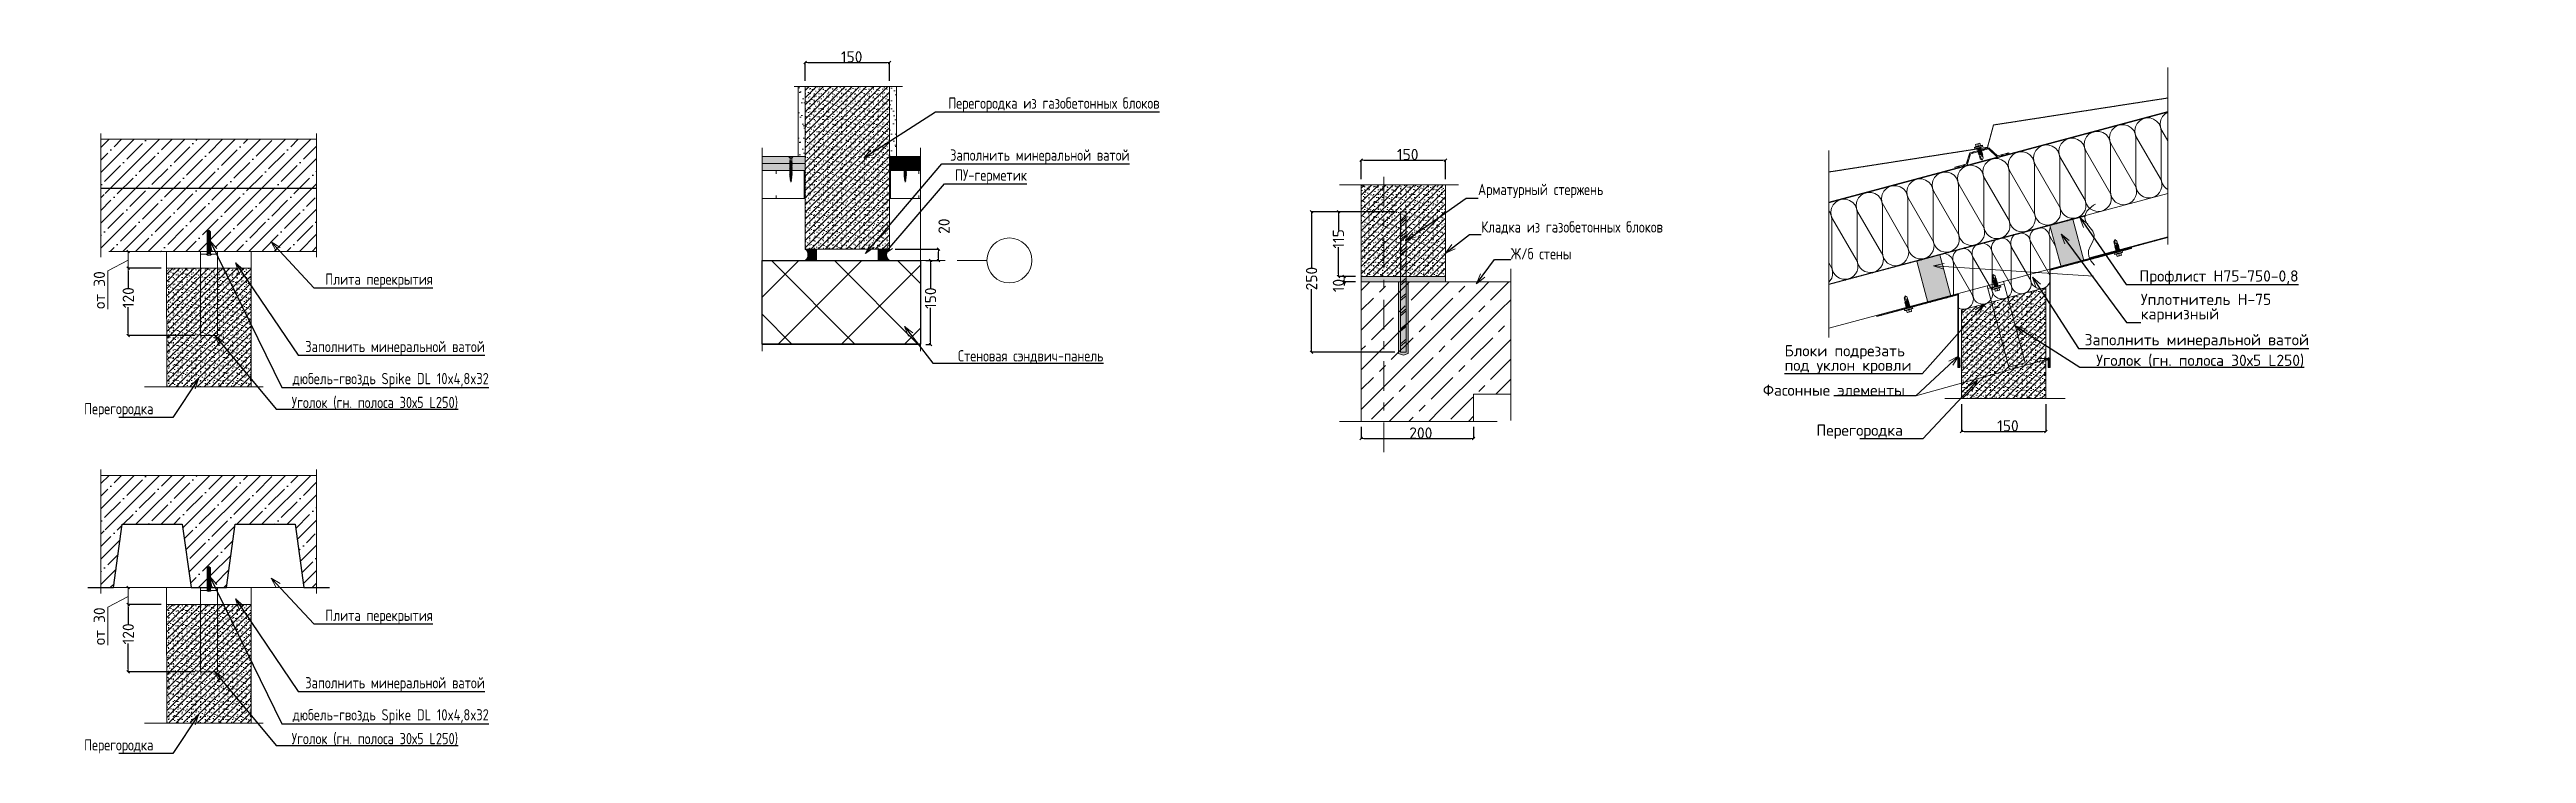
# Model space of a CAD drawing. Header units: millimetres. Extents: x -3689 to 2883575, y -702957 to -604547.
# Drawn here: x 2694770 to 2699178, y -657964 to -656710 of the extents above; entities that cross this region are included whole.
import ezdxf

# ---------------------------------------------------------------- set-up
doc = ezdxf.new("R2010")
doc.units = ezdxf.units.MM
doc.set_wipeout_variables(frame=1)
doc.header["$PDMODE"] = 35
doc.linetypes.add('ACAD_ISO10W100', pattern=[1093.611073, 529.166651, -211.666656, 141.111112, -211.666656])
doc.linetypes.add('Wipeout_Contour', pattern=[1000, 0, -1000])
for name, color, linetype in [('_1-1_ Внутренние стены', 7, 'Continuous'), ('_1-1_ Зашивки', 7, 'Continuous'), ('_1-1_ наружные стены - цоколь', 7, 'Continuous'), ('_1-1_ Наружные стены сэндвич', 7, 'Continuous'), ('_1-2_ Обрешетка металл', 7, 'Continuous'), ('_1-4_ крыши скатные', 7, 'Continuous'), ('_2_ покрытия полов _ чистый пол.отделка', 7, 'Continuous'), ('_4-0_ Размеры Р', 7, 'Continuous'), ('_4-1_ Выноски на планах АР Р', 7, 'Continuous'), ('_4-1_ Оси', 7, 'Continuous')]:
    doc.layers.add(name, color=color, linetype=linetype)
doc.styles.add('стиль1', font='isocpeur.ttf')
doc.linetypes.add('линия разрыва короткая', pattern='A,0,[1,РЎРЎРў СЃРѕ СЃС‚РѕР»РѕРІРѕР№ PDF 10.10.20231.Shx,S=7.936508,R=0,X=0,Y=0],-1000,0', length=1000)
doc.dimstyles.new('СГЕНЕРИР_СТИЛЬ__20', dxfattribs={"dimtxt": 20, "dimasz": 4.75, "dimexe": 0.18, "dimexo": 10, "dimgap": 0.09, "dimtad": 1, "dimdec": 0, "dimzin": 0, "dimdsep": 46, "dimtxsty": 'стиль1', "dimblk": 'ARROWHEAD_6', "dimblk1": 'ARROWHEAD_6', "dimblk2": 'ARROWHEAD_6', "dimcen": 0.09, "dimclrd": 7, "dimclre": 7, "dimclrt": 7, "dimazin": 0, "dimtfac": 1, "dimtdec": 4, "dimtmove": 0, "dimatfit": 3, "dimfxl": 1, "dimtolj": 1, "dimtzin": 0, "dimarcsym": 0})
doc.dimstyles.new('СГЕНЕРИР_СТИЛЬ__21', dxfattribs={"dimtxt": 0.18, "dimasz": 18.24, "dimexe": 0.18, "dimexo": 0.0625, "dimgap": 0.09, "dimtad": 0, "dimtih": 1, "dimtoh": 1, "dimdec": 4, "dimzin": 0, "dimdsep": 46, "dimtxsty": 'стиль1', "dimcen": 0.09, "dimadec": 0, "dimazin": 0, "dimtfac": 1, "dimtdec": 4, "dimtmove": 0, "dimatfit": 3, "dimldrblk": 'ARROWHEAD_3', "dimfxl": 1, "dimtolj": 1, "dimtzin": 0, "dimarcsym": 0})
doc.dimstyles.new('СГЕНЕРИР_СТИЛЬ__22', dxfattribs={"dimtxt": 20, "dimasz": 4.75, "dimexe": 0.18, "dimexo": 10, "dimgap": 0.09, "dimtad": 1, "dimtih": 1, "dimtoh": 1, "dimdec": 0, "dimzin": 0, "dimdsep": 46, "dimtxsty": 'стиль1', "dimblk": 'ARROWHEAD_6', "dimblk1": 'ARROWHEAD_6', "dimblk2": 'ARROWHEAD_6', "dimcen": 0.09, "dimclrd": 7, "dimclre": 7, "dimclrt": 7, "dimazin": 0, "dimtfac": 1, "dimtdec": 4, "dimtmove": 0, "dimatfit": 3, "dimfxl": 1, "dimtolj": 1, "dimtzin": 0, "dimarcsym": 0})
doc.dimstyles.new('СГЕНЕРИР_СТИЛЬ__23', dxfattribs={"dimtxt": 20, "dimasz": 4.75, "dimexe": 0.18, "dimexo": 10, "dimgap": 0.09, "dimtad": 1, "dimdec": 0, "dimzin": 0, "dimdsep": 46, "dimtxsty": 'стиль1', "dimblk": 'ARROWHEAD_6', "dimblk1": 'ARROWHEAD_6', "dimblk2": 'ARROWHEAD_6', "dimcen": 0.09, "dimclrd": 7, "dimclre": 7, "dimclrt": 7, "dimazin": 0, "dimtfac": 1, "dimtdec": 4, "dimtmove": 2, "dimatfit": 3, "dimfxl": 1, "dimtolj": 1, "dimtzin": 0, "dimarcsym": 0})
pattern_1 = [(45, (2696194.314, -657076.082), (-11.1369, 11.1369), [0, -10.5, 0, -15.75]), (110, (2696229.314, -657076.082), (14.80016, 5.3868), [0, -7.7, 0, -13.3])]
pattern_2 = [(45, (2698238.181, -666585.176), (-3.535534, 3.535534), [])]

msp = doc.modelspace()

# ---------------------------------------------------------------- texts
at = {"color": 7, "linetype": 'Continuous', "lineweight": 0, "char_height": 20, "style": 'стиль1'}
for s, insert, attachment_point in [('\\A1;{\\W0.800000x;\\pql;\\fISOCPEUR|b0|i0|c0|p34;Арматурный стержень}', (2697312.3947, -656974.7634), 7), ('\\A1;{\\W0.800000x;\\pql;\\fISOCPEUR|b0|i0|c0|p34;Кладка из газобетонных блоков}', (2697317.9597, -657039.4032), 7), ('\\A1;{\\W0.800000x;\\pql;\\fISOCPEUR|b0|i0|c0|p34;Ж/б стены}', (2697370.527, -657084.0084), 7), ('\\A1;{\\pqr;\\fISOCPEUR|b0|i0|c0|p34;Проф\\fISOCPEUR|b0|i0|c0|p34;лист\\fISOCPEUR|b0|i0|c0|p34; Н75-750-0,8}', (2698772.5146, -657129.0078), 9), ('\\A1;{\\pqc;\\fISOCPEUR|b0|i0|c0|p34;Фасонные элементы}', (2697945.4612, -657326.9332), 8)]:
    msp.add_mtext(s, dxfattribs=dict(at, insert=insert, attachment_point=attachment_point))
at = {"color": 7, "linetype": 'Continuous', "lineweight": 0, "char_height": 20, "attachment_point": 7, "line_spacing_factor": 0.774014, "style": 'стиль1'}
for s, insert in [('\\A1;{\\pql;\\fISOCPEUR|b0|i0|c0|p34;Уплотнитель \\fISOCPEUR|b0|i0|c0|p34;Н-75\\P\\pql;\\fISOCPEUR|b0|i0|c0|p34;карнизный}', (2698491.7574, -657196.5009)), ('\\A1;{\\pql;\\fISOCPEUR|b0|i0|c0|p34;Блоки подрезать \\P\\pql;\\fISOCPEUR|b0|i0|c0|p34;под уклон кровли}', (2697857.8669, -657287.9114))]:
    msp.add_mtext(s, dxfattribs=dict(at, insert=insert))
at = {"layer": '_4-0_ Размеры Р', "color": 7, "linetype": 'Continuous', "lineweight": 0, "char_height": 20, "attachment_point": 5, "rotation": 90, "style": 'стиль1'}
for insert in [(2694858.8135, -657138.6175), (2694858.8135, -657737.5792)]:
    msp.add_mtext('\\A1;от 30', dxfattribs=dict(at, insert=insert))
at = {"layer": '_4-1_ Выноски на планах АР Р', "color": 7, "linetype": 'Continuous', "lineweight": 0, "char_height": 20, "style": 'стиль1'}
for s, insert, attachment_point in [('\\A1;{\\W0.800000x;\\pqr;\\fISOCPEUR|b0|i0|c0|p34;Перегородка из газобетонных блоков}', (2696745.4013, -656820.9475), 9), ('\\A1;{\\W0.800000x;\\pqr;\\fISOCPEUR|b0|i0|c0|p34;Заполнить минеральной ватой}', (2696692.216, -656913.539), 9), ('\\A1;{\\W0.800000x;\\pqr;\\fISOCPEUR|b0|i0|c0|p34;ПУ-герметик}', (2696509.487, -656949.1799), 9), ('\\A1;{\\W0.800000x;\\pqr;\\fISOCPEUR|b0|i0|c0|p34;Плита перекрытия}', (2695452.2181, -657134.5854), 9), ('\\A1;{\\pqr;\\fISOCPEUR|b0|i0|c0|p34;Заполнить минеральной ватой}', (2698791.0819, -657242.5448), 9), ('\\A1;{\\W0.800000x;\\pqr;\\fISOCPEUR|b0|i0|c0|p34;Заполнить минеральной ватой}', (2695544.722, -657254.7076), 9), ('\\A1;{\\pqr;\\fISOCPEUR|b0|i0|c0|p34;Уголок (гн. полоса 30х5 L2\\fISOCPEUR|b0|i0|c0|p34;5\\fISOCPEUR|b0|i0|c0|p34;0)}', (2698782.5396, -657275.8039), 9), ('\\A1;{\\W0.800000x;\\pqr;\\fISOCPEUR|b0|i0|c0|p34;дюбель-гвоздь Spike DL 10x4,8x32}', (2695551.9446, -657312.4139), 9), ('\\A1;{\\W0.800000x;\\pqc;\\fISOCPEUR|b0|i0|c0|p34;Перегородка}', (2694893.3852, -657365.3891), 8), ('\\A1;{\\W0.800000x;\\pqr;\\fISOCPEUR|b0|i0|c0|p34;Уголок (гн. полоса 30х5 L2\\fISOCPEUR|b0|i0|c0|p34;5\\fISOCPEUR|b0|i0|c0|p34;0)}', (2695497.169, -657350.8202), 9), ('\\A1;{\\pqc;\\fISOCPEUR|b0|i0|c0|p34;Перегородка}', (2697991.4183, -657403.7115), 8), ('\\A1;{\\W0.800000x;\\pqr;\\fISOCPEUR|b0|i0|c0|p34;Плита перекрытия}', (2695452.2181, -657733.5471), 9), ('\\A1;{\\W0.800000x;\\pqr;\\fISOCPEUR|b0|i0|c0|p34;Заполнить минеральной ватой}', (2695544.722, -657853.6693), 9), ('\\A1;{\\W0.800000x;\\pqr;\\fISOCPEUR|b0|i0|c0|p34;дюбель-гвоздь Spike DL 10x4,8x32}', (2695551.9446, -657911.3756), 9), ('\\A1;{\\W0.800000x;\\pqc;\\fISOCPEUR|b0|i0|c0|p34;Перегородка}', (2694893.3852, -657964.3508), 8), ('\\A1;{\\W0.800000x;\\pqr;\\fISOCPEUR|b0|i0|c0|p34;Уголок (гн. полоса 30х5 L2\\fISOCPEUR|b0|i0|c0|p34;5\\fISOCPEUR|b0|i0|c0|p34;0)}', (2695497.169, -657949.7819), 9)]:
    msp.add_mtext(s, dxfattribs=dict(at, insert=insert, attachment_point=attachment_point))

# ---------------------------------------------------------------- blocks, each defined once
blk = doc.blocks.new('ARROWHEAD_6')
at = {"color": 0, "linetype": 'Continuous', "lineweight": 0}
for p, q in [((0, 0), (-1, 0)), ((-0.5, -0.5), (0.5, 0.5))]:
    blk.add_line(p, q, dxfattribs=at)
blk = doc.blocks.new('*D489')
at = {"layer": '_4-0_ Размеры Р', "color": 7, "linetype": 'Continuous', "lineweight": -2, "transparency": 16777216}
for p, q in [((2694968.8, -657099.8), (2694910.1, -657099.8)), ((2694910.3, -657104.6), (2694910.3, -657135.1)), ((2694910.3, -657215.1), (2694910.3, -657169.3)), ((2695028.8, -657219.8), (2694910.1, -657219.8))]:
    blk.add_line(p, q, dxfattribs=at)
at = {"layer": 'Defpoints', "color": 0, "linetype": 'Continuous', "transparency": 16777216}
for p in [(2694910.3, -657099.8), (2694978.8, -657099.8), (2695038.8, -657219.8)]:
    blk.add_point(p, dxfattribs=at)
at = {"layer": '_4-0_ Размеры Р', "color": 7, "linetype": 'Continuous', "lineweight": -2, "transparency": 16777216, "xscale": 4.750000000000001, "yscale": 4.750000000000001, "zscale": 4.750000000000001}
for p, rotation in [((2694910.3, -657099.8), 90), ((2694910.3, -657219.8), 270)]:
    blk.add_blockref('ARROWHEAD_6', p, dxfattribs=dict(at, rotation=rotation))
at = {"layer": '_4-0_ Размеры Р', "color": 7, "linetype": 'Continuous', "lineweight": 0, "transparency": 16777216, "insert": (2694910.3, -657152.2), "char_height": 20, "attachment_point": 5, "rotation": 90, "style": 'стиль1'}
blk.add_mtext('\\A1;120', dxfattribs=at)
blk = doc.blocks.new('ARROWHEAD_3')
at = {"color": 0, "linetype": 'Continuous', "lineweight": 0}
blk.add_line((0, 0), (-1, 0), dxfattribs=at)
at = {"color": 0, "linetype": 'Continuous', "lineweight": 0, "flags": 128}
blk.add_lwpolyline([(-1, 0.2679), (0, 0), (-1, -0.2679)], dxfattribs=at)
blk = doc.blocks.new('*D490')
at = {"layer": '_4-0_ Размеры Р', "color": 7, "linetype": 'Continuous', "lineweight": -2, "transparency": 16777216}
for p, q in [((2696114.9, -656765.8), (2696114.9, -656733)), ((2696119.6, -656733.2), (2696260.1, -656733.2)), ((2696264.9, -656765.8), (2696264.9, -656733))]:
    blk.add_line(p, q, dxfattribs=at)
at = {"layer": 'Defpoints', "color": 0, "linetype": 'Continuous', "transparency": 16777216}
for p in [(2696114.9, -656775.8), (2696264.9, -656733.2), (2696264.9, -656775.8)]:
    blk.add_point(p, dxfattribs=at)
at = {"layer": '_4-0_ Размеры Р', "color": 7, "linetype": 'Continuous', "lineweight": -2, "transparency": 16777216, "xscale": 4.750000000000001, "yscale": 4.750000000000001, "zscale": 4.750000000000001, "rotation": 180}
blk.add_blockref('ARROWHEAD_6', (2696114.9, -656733.2), dxfattribs=at)
at = {"layer": '_4-0_ Размеры Р', "color": 7, "linetype": 'Continuous', "lineweight": -2, "transparency": 16777216, "xscale": 4.750000000000001, "yscale": 4.750000000000001, "zscale": 4.750000000000001}
blk.add_blockref('ARROWHEAD_6', (2696264.9, -656733.2), dxfattribs=at)
at = {"layer": '_4-0_ Размеры Р', "color": 7, "linetype": 'Continuous', "lineweight": 0, "transparency": 16777216, "insert": (2696197.6, -656723.1), "char_height": 20, "attachment_point": 5, "style": 'стиль1'}
blk.add_mtext('\\A1;150', dxfattribs=at)
blk = doc.blocks.new('*D491')
at = {"layer": '_4-0_ Размеры Р', "color": 7, "linetype": 'Continuous', "lineweight": -2, "transparency": 16777216}
for p, q in [((2696329.9, -657085.8), (2696338.1, -657085.8)), ((2696338, -657090.5), (2696338, -657136)), ((2696338, -657231), (2696338, -657170.2)), ((2696329.9, -657235.8), (2696338.1, -657235.8))]:
    blk.add_line(p, q, dxfattribs=at)
at = {"layer": 'Defpoints', "color": 0, "linetype": 'Continuous', "transparency": 16777216}
for p in [(2696319.9, -657085.8), (2696338, -657085.8), (2696319.9, -657235.8)]:
    blk.add_point(p, dxfattribs=at)
at = {"layer": '_4-0_ Размеры Р', "color": 7, "linetype": 'Continuous', "lineweight": -2, "transparency": 16777216, "xscale": 4.750000000000001, "yscale": 4.750000000000001, "zscale": 4.750000000000001}
for p, rotation in [((2696338, -657085.8), 90), ((2696338, -657235.8), 270)]:
    blk.add_blockref('ARROWHEAD_6', p, dxfattribs=dict(at, rotation=rotation))
at = {"layer": '_4-0_ Размеры Р', "color": 7, "linetype": 'Continuous', "lineweight": 0, "transparency": 16777216, "insert": (2696338, -657153.1), "char_height": 20, "attachment_point": 5, "rotation": 90, "style": 'стиль1'}
blk.add_mtext('\\A1;150', dxfattribs=at)
blk = doc.blocks.new('*D492')
at = {"layer": '_4-0_ Размеры Р', "color": 7, "linetype": 'Continuous', "lineweight": -2, "transparency": 16777216}
for p, q in [((2696274.9, -657065.8), (2696352.1, -657065.8)), ((2696352, -657081), (2696352, -657070.5)), ((2696329.9, -657085.8), (2696352.1, -657085.8))]:
    blk.add_line(p, q, dxfattribs=at)
at = {"layer": 'Defpoints', "color": 0, "linetype": 'Continuous', "transparency": 16777216}
for p in [(2696264.9, -657065.8), (2696352, -657065.8), (2696319.9, -657085.8)]:
    blk.add_point(p, dxfattribs=at)
at = {"layer": '_4-0_ Размеры Р', "color": 7, "linetype": 'Continuous', "lineweight": -2, "transparency": 16777216, "xscale": 4.750000000000001, "yscale": 4.750000000000001, "zscale": 4.750000000000001}
for p, rotation in [((2696352, -657065.8), 90), ((2696352, -657085.8), 270)]:
    blk.add_blockref('ARROWHEAD_6', p, dxfattribs=dict(at, rotation=rotation))
at = {"layer": '_4-0_ Размеры Р', "color": 7, "linetype": 'Continuous', "lineweight": 0, "transparency": 16777216, "insert": (2696362, -657024.8), "char_height": 20, "attachment_point": 5, "rotation": 90, "style": 'стиль1'}
blk.add_mtext('\\A1;20', dxfattribs=at)
blk = doc.blocks.new('*X486', base_point=(4899605.2, -25463.5))
at = {"layer": '_1-1_ Внутренние стены', "color": 7, "linetype": 'Continuous', "lineweight": 0}
for p, q in [((4899463.3, -25393.2), (4899478.4, -25378.2)), ((4899495.6, -25396.3), (4899506.2, -25385.7)), ((4899534.5, -25392.8), (4899549.1, -25378.2)), ((4899552.2, -25410.4), (4899584.5, -25378.2)), ((4899569.9, -25428.1), (4899619.8, -25378.2)), ((4899637, -25396.3), (4899647.7, -25385.7)), ((4899675.9, -25392.8), (4899690.5, -25378.2)), ((4899693.6, -25410.4), (4899725.9, -25378.2)), ((4899463.3, -25428.6), (4899485, -25406.9)), ((4899463.8, -25463.5), (4899534.5, -25392.8)), ((4899499.2, -25498.8), (4899569.9, -25428.1)), ((4899531, -25431.6), (4899541.6, -25421)), ((4899587.5, -25445.8), (4899626.4, -25406.9)), ((4899605.2, -25463.5), (4899675.9, -25392.8)), ((4899640.6, -25498.8), (4899711.3, -25428.1)), ((4899672.4, -25431.6), (4899683, -25421)), ((4899711.3, -25428.1), (4899729.6, -25409.8)), ((4899463.3, -25463.9), (4899463.8, -25463.5)), ((4899481.5, -25481.1), (4899520.4, -25442.2)), ((4899516.8, -25516.5), (4899555.7, -25477.6)), ((4899534.5, -25534.2), (4899605.2, -25463.5)), ((4899566.3, -25467), (4899576.9, -25456.4)), ((4899622.9, -25481.1), (4899661.8, -25442.2)), ((4899658.3, -25516.5), (4899697.2, -25477.6)), ((4899707.8, -25467), (4899718.4, -25456.4)), ((4899729, -25445.8), (4899729.6, -25445.2)), ((4899463.3, -25499.3), (4899470.9, -25491.7)), ((4899463.3, -25534.7), (4899499.2, -25498.8)), ((4899552.2, -25551.8), (4899591.1, -25513)), ((4899569.9, -25569.5), (4899640.6, -25498.8)), ((4899601.7, -25502.4), (4899612.3, -25491.7)), ((4899675.9, -25534.2), (4899729.6, -25480.6)), ((4899693.6, -25551.8), (4899729.6, -25515.9)), ((4899463.3, -25570), (4899485, -25548.3)), ((4899463.8, -25604.9), (4899534.5, -25534.2)), ((4899495.6, -25537.7), (4899506.2, -25527.1)), ((4899531, -25573.1), (4899541.6, -25562.5)), ((4899587.5, -25587.2), (4899626.4, -25548.3)), ((4899605.2, -25604.9), (4899675.9, -25534.2)), ((4899637, -25537.7), (4899647.7, -25527.1)), ((4899672.4, -25573.1), (4899683, -25562.5)), ((4899711.3, -25569.5), (4899729.6, -25551.3)), ((4899463.3, -25605.4), (4899463.8, -25604.9)), ((4899481.5, -25622.6), (4899520.4, -25583.7)), ((4899512.9, -25626.5), (4899569.9, -25569.5)), ((4899566.3, -25608.4), (4899576.9, -25597.8)), ((4899583.6, -25626.5), (4899605.2, -25604.9)), ((4899622.9, -25622.6), (4899661.8, -25583.7)), ((4899702.7, -25578.2), (4899711.3, -25569.5)), ((4899548.2, -25626.5), (4899555.7, -25619)), ((4899654.3, -25626.5), (4899663.3, -25617.5))]:
    blk.add_line(p, q, dxfattribs=at)
blk = doc.blocks.new('*D494')
at = {"layer": '_4-0_ Размеры Р', "color": 7, "linetype": 'Continuous', "lineweight": -2, "transparency": 16777216}
for p, q in [((2697164.5, -656999.2), (2697016, -656999.2)), ((2697016.1, -657004), (2697016.1, -657099.1)), ((2697016.1, -657244.5), (2697016.1, -657137.3)), ((2697164.5, -657249.2), (2697016, -657249.2))]:
    blk.add_line(p, q, dxfattribs=at)
at = {"layer": 'Defpoints', "color": 0, "linetype": 'Continuous', "transparency": 16777216}
for p in [(2697016.1, -656999.2), (2697174.5, -656999.2), (2697174.5, -657249.2)]:
    blk.add_point(p, dxfattribs=at)
at = {"layer": '_4-0_ Размеры Р', "color": 7, "linetype": 'Continuous', "lineweight": -2, "transparency": 16777216, "xscale": 4.750000000000001, "yscale": 4.750000000000001, "zscale": 4.750000000000001}
for p, rotation in [((2697016.1, -656999.2), 90), ((2697016.1, -657249.2), 270)]:
    blk.add_blockref('ARROWHEAD_6', p, dxfattribs=dict(at, rotation=rotation))
at = {"layer": '_4-0_ Размеры Р', "color": 7, "linetype": 'Continuous', "lineweight": 0, "transparency": 16777216, "insert": (2697016.1, -657118.2), "char_height": 20, "attachment_point": 5, "rotation": 90, "style": 'стиль1'}
blk.add_mtext('\\A1;250', dxfattribs=at)
blk = doc.blocks.new('*D495')
at = {"layer": '_4-0_ Размеры Р', "color": 7, "linetype": 'Continuous', "lineweight": -2, "transparency": 16777216}
for p, q in [((2697094.5, -657114.2), (2697073.7, -657114.2)), ((2697094.5, -657124.2), (2697073.7, -657124.2)), ((2697073.9, -657119), (2697073.9, -657119.5)), ((2697073.9, -657124.2), (2697073.9, -657130.6))]:
    blk.add_line(p, q, dxfattribs=at)
at = {"layer": 'Defpoints', "color": 0, "linetype": 'Continuous', "transparency": 16777216}
for p in [(2697073.9, -657114.2), (2697104.5, -657114.2), (2697104.5, -657124.2)]:
    blk.add_point(p, dxfattribs=at)
at = {"layer": '_4-0_ Размеры Р', "color": 7, "linetype": 'Continuous', "lineweight": -2, "transparency": 16777216, "xscale": 4.750000000000001, "yscale": 4.750000000000001, "zscale": 4.750000000000001}
for p, rotation in [((2697073.9, -657114.2), 90), ((2697073.9, -657124.2), 270)]:
    blk.add_blockref('ARROWHEAD_6', p, dxfattribs=dict(at, rotation=rotation))
at = {"layer": '_4-0_ Размеры Р', "color": 7, "linetype": 'Continuous', "lineweight": 0, "transparency": 16777216, "insert": (2697063.8, -657130.6), "char_height": 20, "attachment_point": 5, "rotation": 90, "style": 'стиль1'}
blk.add_mtext('\\A1;10', dxfattribs=at)
blk = doc.blocks.new('*D496')
at = {"layer": '_4-0_ Размеры Р', "color": 7, "linetype": 'Continuous', "lineweight": -2, "transparency": 16777216}
for p, q in [((2697164.5, -656999.2), (2697063.6, -656999.2)), ((2697063.8, -657004), (2697063.8, -657032.3)), ((2697063.8, -657109.5), (2697063.8, -657062.5)), ((2697094.5, -657114.2), (2697063.6, -657114.2))]:
    blk.add_line(p, q, dxfattribs=at)
at = {"layer": 'Defpoints', "color": 0, "linetype": 'Continuous', "transparency": 16777216}
for p in [(2697063.8, -656999.2), (2697174.5, -656999.2), (2697104.5, -657114.2)]:
    blk.add_point(p, dxfattribs=at)
at = {"layer": '_4-0_ Размеры Р', "color": 7, "linetype": 'Continuous', "lineweight": -2, "transparency": 16777216, "xscale": 4.750000000000001, "yscale": 4.750000000000001, "zscale": 4.750000000000001}
for p, rotation in [((2697063.8, -656999.2), 90), ((2697063.8, -657114.2), 270)]:
    blk.add_blockref('ARROWHEAD_6', p, dxfattribs=dict(at, rotation=rotation))
at = {"layer": '_4-0_ Размеры Р', "color": 7, "linetype": 'Continuous', "lineweight": 0, "transparency": 16777216, "insert": (2697063.8, -657047.4), "char_height": 20, "attachment_point": 5, "rotation": 90, "style": 'стиль1'}
blk.add_mtext('\\A1;115', dxfattribs=at)
blk = doc.blocks.new('*D497')
at = {"layer": '_4-0_ Размеры Р', "color": 7, "linetype": 'Continuous', "lineweight": -2, "transparency": 16777216}
for p, q in [((2697104.5, -656940.9), (2697104.5, -656907)), ((2697109.2, -656907.2), (2697249.7, -656907.2)), ((2697254.5, -656940.9), (2697254.5, -656907))]:
    blk.add_line(p, q, dxfattribs=at)
at = {"layer": 'Defpoints', "color": 0, "linetype": 'Continuous', "transparency": 16777216}
for p in [(2697254.5, -656907.2), (2697104.5, -656950.9), (2697254.5, -656950.9)]:
    blk.add_point(p, dxfattribs=at)
at = {"layer": '_4-0_ Размеры Р', "color": 7, "linetype": 'Continuous', "lineweight": -2, "transparency": 16777216, "xscale": 4.750000000000001, "yscale": 4.750000000000001, "zscale": 4.750000000000001, "rotation": 180}
blk.add_blockref('ARROWHEAD_6', (2697104.5, -656907.2), dxfattribs=at)
at = {"layer": '_4-0_ Размеры Р', "color": 7, "linetype": 'Continuous', "lineweight": -2, "transparency": 16777216, "xscale": 4.750000000000001, "yscale": 4.750000000000001, "zscale": 4.750000000000001}
blk.add_blockref('ARROWHEAD_6', (2697254.5, -656907.2), dxfattribs=at)
at = {"layer": '_4-0_ Размеры Р', "color": 7, "linetype": 'Continuous', "lineweight": 0, "transparency": 16777216, "insert": (2697187.2, -656897.1), "char_height": 20, "attachment_point": 5, "style": 'стиль1'}
blk.add_mtext('\\A1;150', dxfattribs=at)
blk = doc.blocks.new('*D498')
at = {"layer": '_4-0_ Размеры Р', "color": 7, "linetype": 'Continuous', "lineweight": -2, "transparency": 16777216}
for p, q in [((2697104.5, -657382.6), (2697104.5, -657403.5)), ((2697304.5, -657382.6), (2697304.5, -657403.5)), ((2697109.2, -657403.3), (2697299.7, -657403.3))]:
    blk.add_line(p, q, dxfattribs=at)
at = {"layer": 'Defpoints', "color": 0, "linetype": 'Continuous', "transparency": 16777216}
for p in [(2697104.5, -657372.6), (2697304.5, -657372.6), (2697304.5, -657403.3)]:
    blk.add_point(p, dxfattribs=at)
at = {"layer": '_4-0_ Размеры Р', "color": 7, "linetype": 'Continuous', "lineweight": -2, "transparency": 16777216, "xscale": 4.750000000000001, "yscale": 4.750000000000001, "zscale": 4.750000000000001, "rotation": 180}
blk.add_blockref('ARROWHEAD_6', (2697104.5, -657403.3), dxfattribs=at)
at = {"layer": '_4-0_ Размеры Р', "color": 7, "linetype": 'Continuous', "lineweight": -2, "transparency": 16777216, "xscale": 4.750000000000001, "yscale": 4.750000000000001, "zscale": 4.750000000000001}
blk.add_blockref('ARROWHEAD_6', (2697304.5, -657403.3), dxfattribs=at)
at = {"layer": '_4-0_ Размеры Р', "color": 7, "linetype": 'Continuous', "lineweight": 0, "transparency": 16777216, "insert": (2697210.5, -657393.3), "char_height": 20, "attachment_point": 5, "style": 'стиль1'}
blk.add_mtext('\\A1;200', dxfattribs=at)
blk = doc.blocks.new('*X487', base_point=(4900597, -34839.1))
at = {"layer": '_1-4_ крыши скатные', "color": 251, "linetype": 'Continuous', "lineweight": 0, "true_color": 0x6a6a6a}
for p, q in [((4900893.7, -25078.8), (4900889.2, -25083.6)), ((4900898.5, -25075.8), (4900893.7, -25078.8)), ((4900719, -25123.7), (4900713.4, -25127.1)), ((4900725.3, -25122), (4900719, -25123.7)), ((4900731.9, -25122.1), (4900725.3, -25122)), ((4900738.1, -25124.1), (4900731.9, -25122.1)), ((4900743.6, -25127.7), (4900738.1, -25124.1)), ((4900754, -25119.8), (4900751.1, -25125.7)), ((4900758.4, -25115), (4900754, -25119.8)), ((4900764, -25111.6), (4900758.4, -25115)), ((4900770.4, -25109.9), (4900764, -25111.6)), ((4900776.9, -25110.1), (4900770.4, -25109.9)), ((4900783.2, -25112), (4900776.9, -25110.1)), ((4900788.7, -25115.6), (4900783.2, -25112)), ((4900792.9, -25120.6), (4900788.7, -25115.6)), ((4900795.6, -25126.6), (4900792.9, -25120.6)), ((4900796.1, -25113.6), (4900794.9, -25120.1)), ((4900794.9, -25120.1), (4900795.6, -25126.6)), ((4900799.1, -25107.8), (4900796.1, -25113.6)), ((4900803.5, -25102.9), (4900799.1, -25107.8)), ((4900809.1, -25099.6), (4900803.5, -25102.9)), ((4900815.5, -25097.9), (4900809.1, -25099.6)), ((4900822, -25098), (4900815.5, -25097.9)), ((4900828.3, -25099.9), (4900822, -25098)), ((4900833.7, -25103.5), (4900828.3, -25099.9)), ((4900838, -25108.5), (4900833.7, -25103.5)), ((4900840.7, -25114.5), (4900838, -25108.5)), ((4900841.2, -25101.5), (4900840, -25108)), ((4900840, -25108), (4900840.7, -25114.5)), ((4900841.6, -25121), (4900840.7, -25114.5)), ((4900840.7, -25114.5), (4900843.1, -25120.6)), ((4900844.1, -25095.7), (4900841.2, -25101.5)), ((4900841.6, -25121), (4900841.6, -25205.1)), ((4900843.1, -25120.6), (4900885.2, -25193.5)), ((4900848.6, -25090.9), (4900844.1, -25095.7)), ((4900854.2, -25087.5), (4900848.6, -25090.9)), ((4900860.5, -25085.8), (4900854.2, -25087.5)), ((4900867.1, -25085.9), (4900860.5, -25085.8)), ((4900873.3, -25087.9), (4900867.1, -25085.9)), ((4900878.8, -25091.5), (4900873.3, -25087.9)), ((4900883.1, -25096.5), (4900878.8, -25091.5)), ((4900885.8, -25102.4), (4900883.1, -25096.5)), ((4900886.3, -25089.5), (4900885.1, -25095.9)), ((4900885.1, -25095.9), (4900885.8, -25102.4)), ((4900886.7, -25108.9), (4900885.8, -25102.4)), ((4900885.8, -25102.4), (4900888.2, -25108.5)), ((4900889.2, -25083.6), (4900886.3, -25089.5)), ((4900886.7, -25108.9), (4900886.7, -25193.1)), ((4900888.2, -25108.5), (4900898.5, -25126.4)), ((4900573.7, -25168.2), (4900570.7, -25174)), ((4900578.1, -25163.3), (4900573.7, -25168.2)), ((4900583.7, -25159.9), (4900578.1, -25163.3)), ((4900590.1, -25158.2), (4900583.7, -25159.9)), ((4900596.6, -25158.4), (4900590.1, -25158.2)), ((4900602.9, -25160.3), (4900596.6, -25158.4)), ((4900608.4, -25163.9), (4900602.9, -25160.3)), ((4900612.6, -25168.9), (4900608.4, -25163.9)), ((4900615.3, -25174.9), (4900612.6, -25168.9)), ((4900615.8, -25161.9), (4900614.6, -25168.4)), ((4900614.6, -25168.4), (4900615.3, -25174.9)), ((4900618.8, -25156.1), (4900615.8, -25161.9)), ((4900623.2, -25151.3), (4900618.8, -25156.1)), ((4900628.8, -25147.9), (4900623.2, -25151.3)), ((4900635.1, -25146.2), (4900628.8, -25147.9)), ((4900641.7, -25146.3), (4900635.1, -25146.2)), ((4900648, -25148.2), (4900641.7, -25146.3)), ((4900653.4, -25151.9), (4900648, -25148.2)), ((4900657.7, -25156.9), (4900653.4, -25151.9)), ((4900660.4, -25162.8), (4900657.7, -25156.9)), ((4900660.9, -25149.9), (4900659.7, -25156.3)), ((4900659.7, -25156.3), (4900660.4, -25162.8)), ((4900661.3, -25169.3), (4900660.4, -25162.8)), ((4900660.4, -25162.8), (4900662.8, -25168.9)), ((4900663.8, -25144), (4900660.9, -25149.9)), ((4900662.8, -25168.9), (4900704.9, -25241.8)), ((4900668.3, -25139.2), (4900663.8, -25144)), ((4900673.9, -25135.8), (4900668.3, -25139.2)), ((4900680.2, -25134.1), (4900673.9, -25135.8)), ((4900686.8, -25134.2), (4900680.2, -25134.1)), ((4900693, -25136.2), (4900686.8, -25134.2)), ((4900698.5, -25139.8), (4900693, -25136.2)), ((4900702.8, -25144.8), (4900698.5, -25139.8)), ((4900705.4, -25150.8), (4900702.8, -25144.8)), ((4900706, -25137.8), (4900704.8, -25144.2)), ((4900704.8, -25144.2), (4900705.5, -25150.8)), ((4900706.4, -25157.2), (4900705.4, -25150.8)), ((4900705.5, -25150.8), (4900707.9, -25156.8)), ((4900708.9, -25131.9), (4900706, -25137.8)), ((4900706.4, -25157.2), (4900706.4, -25241.4)), ((4900707.9, -25156.8), (4900749.9, -25229.7)), ((4900713.4, -25127.1), (4900708.9, -25131.9)), ((4900747.8, -25132.7), (4900743.6, -25127.7)), ((4900750.5, -25138.7), (4900747.8, -25132.7)), ((4900751.1, -25125.7), (4900749.9, -25132.2)), ((4900749.9, -25132.2), (4900750.5, -25138.7)), ((4900751.4, -25145.2), (4900750.5, -25138.7)), ((4900750.5, -25138.7), (4900753, -25144.8)), ((4900751.4, -25145.2), (4900751.5, -25229.3)), ((4900753, -25144.8), (4900795, -25217.6)), ((4900796.5, -25133.1), (4900795.6, -25126.6)), ((4900795.6, -25126.6), (4900798.1, -25132.7)), ((4900796.5, -25133.1), (4900796.5, -25217.2)), ((4900798.1, -25132.7), (4900840.1, -25205.5)), ((4900397.8, -25211.6), (4900393.4, -25216.5)), ((4900403.4, -25208.3), (4900397.8, -25211.6)), ((4900409.8, -25206.6), (4900403.4, -25208.3)), ((4900416.3, -25206.7), (4900409.8, -25206.6)), ((4900422.6, -25208.6), (4900416.3, -25206.7)), ((4900428, -25212.3), (4900422.6, -25208.6)), ((4900432.3, -25217.2), (4900428, -25212.3)), ((4900435.5, -25210.3), (4900434.3, -25216.7)), ((4900438.5, -25204.4), (4900435.5, -25210.3)), ((4900442.9, -25199.6), (4900438.5, -25204.4)), ((4900448.5, -25196.2), (4900442.9, -25199.6)), ((4900454.8, -25194.5), (4900448.5, -25196.2)), ((4900461.4, -25194.6), (4900454.8, -25194.5)), ((4900467.7, -25196.6), (4900461.4, -25194.6)), ((4900473.1, -25200.2), (4900467.7, -25196.6)), ((4900477.4, -25205.2), (4900473.1, -25200.2)), ((4900480.1, -25211.1), (4900477.4, -25205.2)), ((4900480.6, -25198.2), (4900479.4, -25204.6)), ((4900479.4, -25204.6), (4900480.1, -25211.1)), ((4900481, -25217.6), (4900480.1, -25211.1)), ((4900480.1, -25211.1), (4900482.5, -25217.2)), ((4900483.5, -25192.3), (4900480.6, -25198.2)), ((4900488, -25187.5), (4900483.5, -25192.3)), ((4900493.6, -25184.1), (4900488, -25187.5)), ((4900499.9, -25182.4), (4900493.6, -25184.1)), ((4900506.5, -25182.5), (4900499.9, -25182.4)), ((4900512.7, -25184.5), (4900506.5, -25182.5)), ((4900518.2, -25188.1), (4900512.7, -25184.5)), ((4900522.4, -25193.1), (4900518.2, -25188.1)), ((4900525.1, -25199.1), (4900522.4, -25193.1)), ((4900525.7, -25186.1), (4900524.5, -25192.5)), ((4900524.5, -25192.5), (4900525.1, -25199.1)), ((4900526.1, -25205.6), (4900525.1, -25199.1)), ((4900525.1, -25199.1), (4900527.6, -25205.1)), ((4900528.6, -25180.2), (4900525.7, -25186.1)), ((4900526.1, -25205.6), (4900526.1, -25289.7)), ((4900527.6, -25205.1), (4900569.6, -25278)), ((4900533, -25175.4), (4900528.6, -25180.2)), ((4900538.7, -25172), (4900533, -25175.4)), ((4900545, -25170.3), (4900538.7, -25172)), ((4900551.5, -25170.5), (4900545, -25170.3)), ((4900557.8, -25172.4), (4900551.5, -25170.5)), ((4900563.3, -25176), (4900557.8, -25172.4)), ((4900567.5, -25181), (4900563.3, -25176)), ((4900570.2, -25187), (4900567.5, -25181)), ((4900570.7, -25174), (4900569.6, -25180.5)), ((4900569.6, -25180.5), (4900570.2, -25187)), ((4900571.1, -25193.5), (4900570.2, -25187)), ((4900570.2, -25187), (4900572.7, -25193.1)), ((4900571.1, -25193.5), (4900571.2, -25277.6)), ((4900572.7, -25193.1), (4900614.7, -25265.9)), ((4900616.2, -25181.4), (4900615.3, -25174.9)), ((4900615.3, -25174.9), (4900617.7, -25181)), ((4900616.2, -25181.4), (4900616.2, -25265.5)), ((4900617.7, -25181), (4900659.8, -25253.9)), ((4900661.3, -25169.3), (4900661.3, -25253.5)), ((4900842.2, -25210.4), (4900840.1, -25205.5)), ((4900841.6, -25205.1), (4900842.2, -25210.4)), ((4900842.2, -25210.4), (4900844, -25215.5)), ((4900843.2, -25215.7), (4900842.2, -25210.4)), ((4900887.3, -25198.4), (4900885.2, -25193.5)), ((4900886.5, -25214.1), (4900888, -25208.9)), ((4900886.7, -25193.1), (4900887.3, -25198.4)), ((4900887.3, -25198.4), (4900889.1, -25203.4)), ((4900888.2, -25203.6), (4900887.3, -25198.4)), ((4900888, -25208.9), (4900888.2, -25203.6)), ((4900889.1, -25203.4), (4900892, -25207.9)), ((4900892, -25207.9), (4900895.8, -25211.6)), ((4900895.8, -25211.6), (4900898.5, -25213.2)), ((4900297.1, -25253.5), (4900295.5, -25251.7)), ((4900299.8, -25259.5), (4900297.1, -25253.5)), ((4900300.3, -25246.5), (4900299.1, -25252.9)), ((4900299.1, -25252.9), (4900299.8, -25259.5)), ((4900303.2, -25240.6), (4900300.3, -25246.5)), ((4900307.7, -25235.8), (4900303.2, -25240.6)), ((4900313.3, -25232.4), (4900307.7, -25235.8)), ((4900319.6, -25230.7), (4900313.3, -25232.4)), ((4900326.2, -25230.8), (4900319.6, -25230.7)), ((4900332.4, -25232.8), (4900326.2, -25230.8)), ((4900337.9, -25236.4), (4900332.4, -25232.8)), ((4900342.1, -25241.4), (4900337.9, -25236.4)), ((4900344.8, -25247.4), (4900342.1, -25241.4)), ((4900345.4, -25234.4), (4900344.2, -25240.9)), ((4900344.2, -25240.9), (4900344.8, -25247.4)), ((4900345.8, -25253.9), (4900344.8, -25247.4)), ((4900344.8, -25247.4), (4900347.3, -25253.5)), ((4900348.3, -25228.5), (4900345.4, -25234.4)), ((4900345.8, -25253.9), (4900345.8, -25338)), ((4900347.3, -25253.5), (4900389.3, -25326.3)), ((4900352.7, -25223.7), (4900348.3, -25228.5)), ((4900358.4, -25220.3), (4900352.7, -25223.7)), ((4900364.7, -25218.6), (4900358.4, -25220.3)), ((4900371.2, -25218.8), (4900364.7, -25218.6)), ((4900377.5, -25220.7), (4900371.2, -25218.8)), ((4900383, -25224.3), (4900377.5, -25220.7)), ((4900387.2, -25229.3), (4900383, -25224.3)), ((4900389.9, -25235.3), (4900387.2, -25229.3)), ((4900390.4, -25222.3), (4900389.3, -25228.8)), ((4900389.3, -25228.8), (4900389.9, -25235.3)), ((4900390.8, -25241.8), (4900389.9, -25235.3)), ((4900389.9, -25235.3), (4900392.4, -25241.4)), ((4900393.4, -25216.5), (4900390.4, -25222.3)), ((4900390.8, -25241.8), (4900390.9, -25325.9)), ((4900392.4, -25241.4), (4900434.4, -25314.3)), ((4900435, -25223.2), (4900432.3, -25217.2)), ((4900434.3, -25216.7), (4900435, -25223.2)), ((4900435.9, -25229.7), (4900435, -25223.2)), ((4900435, -25223.2), (4900437.4, -25229.3)), ((4900435.9, -25229.7), (4900435.9, -25313.8)), ((4900437.4, -25229.3), (4900479.5, -25302.2)), ((4900481, -25217.6), (4900481, -25301.8)), ((4900482.5, -25217.2), (4900524.6, -25290.1)), ((4900661.9, -25258.8), (4900659.8, -25253.9)), ((4900661.3, -25253.5), (4900661.9, -25258.7)), ((4900707, -25246.7), (4900704.9, -25241.8)), ((4900706.4, -25241.4), (4900707, -25246.7)), ((4900707, -25246.7), (4900708.8, -25251.7)), ((4900707.9, -25251.9), (4900707, -25246.7)), ((4900707.7, -25257.3), (4900707.9, -25251.9)), ((4900708.8, -25251.7), (4900711.7, -25256.2)), ((4900711.7, -25256.2), (4900715.5, -25259.9)), ((4900745.1, -25258.9), (4900748.7, -25255)), ((4900748.7, -25255), (4900751.3, -25250.3)), ((4900752.1, -25234.6), (4900749.9, -25229.7)), ((4900751.3, -25250.3), (4900752.7, -25245.2)), ((4900751.5, -25229.3), (4900752.1, -25234.6)), ((4900752.1, -25234.6), (4900753.9, -25239.6)), ((4900753, -25239.8), (4900752.1, -25234.6)), ((4900752.7, -25245.2), (4900753, -25239.8)), ((4900753.9, -25239.6), (4900756.8, -25244.1)), ((4900756.8, -25244.1), (4900760.6, -25247.8)), ((4900760.6, -25247.8), (4900765.2, -25250.5)), ((4900765.2, -25250.5), (4900770.3, -25252.2)), ((4900770.3, -25252.2), (4900775.6, -25252.6)), ((4900775.6, -25252.6), (4900780.8, -25251.8)), ((4900780.8, -25251.8), (4900785.8, -25249.9)), ((4900785.8, -25249.9), (4900790.2, -25246.8)), ((4900790.2, -25246.8), (4900793.8, -25242.9)), ((4900793.8, -25242.9), (4900796.4, -25238.2)), ((4900797.1, -25222.5), (4900795, -25217.6)), ((4900796.4, -25238.2), (4900797.8, -25233.1)), ((4900796.5, -25217.2), (4900797.2, -25222.5)), ((4900798.1, -25227.8), (4900797.1, -25222.5)), ((4900797.2, -25222.5), (4900799, -25227.5)), ((4900797.8, -25233.1), (4900798.1, -25227.8)), ((4900799, -25227.5), (4900801.8, -25232)), ((4900801.8, -25232), (4900805.7, -25235.7)), ((4900805.7, -25235.7), (4900810.3, -25238.5)), ((4900810.3, -25238.5), (4900815.3, -25240.1)), ((4900815.3, -25240.1), (4900820.6, -25240.5)), ((4900820.6, -25240.5), (4900825.9, -25239.7)), ((4900825.9, -25239.7), (4900830.9, -25237.8)), ((4900830.9, -25237.8), (4900835.3, -25234.8)), ((4900835.3, -25234.8), (4900838.8, -25230.8)), ((4900838.8, -25230.8), (4900841.4, -25226.1)), ((4900841.4, -25226.1), (4900842.9, -25221)), ((4900842.9, -25221), (4900843.2, -25215.7)), ((4900844, -25215.5), (4900846.9, -25219.9)), ((4900846.9, -25219.9), (4900850.8, -25223.6)), ((4900850.8, -25223.6), (4900855.3, -25226.4)), ((4900855.3, -25226.4), (4900860.4, -25228)), ((4900860.4, -25228), (4900865.7, -25228.5)), ((4900865.7, -25228.5), (4900871, -25227.7)), ((4900871, -25227.7), (4900876, -25225.7)), ((4900876, -25225.7), (4900880.3, -25222.7)), ((4900880.3, -25222.7), (4900883.9, -25218.7)), ((4900883.9, -25218.7), (4900886.5, -25214.1)), ((4900300.7, -25265.9), (4900299.8, -25259.5)), ((4900299.8, -25259.5), (4900302.2, -25265.5)), ((4900300.7, -25265.9), (4900300.7, -25350.1)), ((4900302.2, -25265.5), (4900344.3, -25338.4)), ((4900526.7, -25295), (4900524.6, -25290.1)), ((4900526.1, -25289.7), (4900526.7, -25295)), ((4900526.7, -25295), (4900528.5, -25300)), ((4900527.6, -25300.2), (4900526.7, -25295)), ((4900527.4, -25305.6), (4900527.6, -25300.2)), ((4900528.5, -25300), (4900531.4, -25304.5)), ((4900568.4, -25303.3), (4900571, -25298.6)), ((4900571.8, -25282.9), (4900569.6, -25278)), ((4900571, -25298.6), (4900572.4, -25293.5)), ((4900571.2, -25277.6), (4900571.8, -25282.9)), ((4900571.8, -25282.9), (4900573.6, -25287.9)), ((4900572.7, -25288.2), (4900571.8, -25282.9)), ((4900572.4, -25293.5), (4900572.7, -25288.2)), ((4900573.6, -25287.9), (4900576.5, -25292.4)), ((4900576.5, -25292.4), (4900580.3, -25296.1)), ((4900580.3, -25296.1), (4900584.9, -25298.9)), ((4900584.9, -25298.9), (4900589.9, -25300.5)), ((4900589.9, -25300.5), (4900595.3, -25300.9)), ((4900595.3, -25300.9), (4900600.5, -25300.1)), ((4900600.5, -25300.1), (4900605.5, -25298.2)), ((4900605.5, -25298.2), (4900609.9, -25295.1)), ((4900609.9, -25295.1), (4900613.5, -25291.2)), ((4900613.5, -25291.2), (4900616.1, -25286.5)), ((4900616.8, -25270.8), (4900614.7, -25265.9)), ((4900616.1, -25286.5), (4900617.5, -25281.4)), ((4900616.2, -25265.5), (4900616.9, -25270.8)), ((4900617.8, -25276.1), (4900616.8, -25270.8)), ((4900616.9, -25270.8), (4900618.7, -25275.8)), ((4900617.5, -25281.4), (4900617.8, -25276.1)), ((4900618.7, -25275.8), (4900621.5, -25280.3)), ((4900621.5, -25280.3), (4900625.4, -25284)), ((4900625.4, -25284), (4900629.9, -25286.8)), ((4900629.9, -25286.8), (4900635, -25288.4)), ((4900635, -25288.4), (4900640.3, -25288.8)), ((4900640.3, -25288.8), (4900645.6, -25288.1)), ((4900645.6, -25288.1), (4900650.6, -25286.1)), ((4900650.6, -25286.1), (4900655, -25283.1)), ((4900655, -25283.1), (4900658.5, -25279.1)), ((4900658.5, -25279.1), (4900661.1, -25274.5)), ((4900661.1, -25274.5), (4900662.6, -25269.3)), ((4900661.9, -25258.7), (4900663.7, -25263.8)), ((4900662.9, -25264), (4900661.9, -25258.8)), ((4900662.6, -25269.3), (4900662.9, -25264)), ((4900663.7, -25263.8), (4900666.6, -25268.3)), ((4900666.6, -25268.3), (4900670.5, -25272)), ((4900670.5, -25272), (4900675, -25274.7)), ((4900675, -25274.7), (4900680.1, -25276.3)), ((4900680.1, -25276.3), (4900685.4, -25276.8)), ((4900685.4, -25276.8), (4900690.7, -25276)), ((4900690.7, -25276), (4900695.7, -25274)), ((4900695.7, -25274), (4900700, -25271)), ((4900700, -25271), (4900703.6, -25267)), ((4900703.6, -25267), (4900706.2, -25262.4)), ((4900706.2, -25262.4), (4900707.7, -25257.3)), ((4900715.5, -25259.9), (4900720.1, -25262.6)), ((4900720.1, -25262.6), (4900725.2, -25264.3)), ((4900725.2, -25264.3), (4900730.5, -25264.7)), ((4900730.5, -25264.7), (4900735.8, -25263.9)), ((4900735.8, -25263.9), (4900740.7, -25261.9)), ((4900740.7, -25261.9), (4900745.1, -25258.9)), ((4900295.5, -25344.1), (4900299.2, -25350.5)), ((4900346.4, -25343.3), (4900344.3, -25338.4)), ((4900345.8, -25338), (4900346.4, -25343.3)), ((4900346.4, -25343.3), (4900348.2, -25348.3)), ((4900347.3, -25348.5), (4900346.4, -25343.3)), ((4900391.4, -25331.2), (4900389.3, -25326.3)), ((4900390.7, -25346.9), (4900392.1, -25341.8)), ((4900390.9, -25325.9), (4900391.5, -25331.2)), ((4900392.4, -25336.5), (4900391.4, -25331.2)), ((4900391.5, -25331.2), (4900393.3, -25336.2)), ((4900392.1, -25341.8), (4900392.4, -25336.5)), ((4900393.3, -25336.2), (4900396.2, -25340.7)), ((4900396.2, -25340.7), (4900400, -25344.4)), ((4900400, -25344.4), (4900404.6, -25347.2)), ((4900425.2, -25346.5), (4900429.6, -25343.5)), ((4900429.6, -25343.5), (4900433.2, -25339.5)), ((4900433.2, -25339.5), (4900435.7, -25334.8)), ((4900436.5, -25319.1), (4900434.4, -25314.3)), ((4900435.7, -25334.8), (4900437.2, -25329.7)), ((4900435.9, -25313.8), (4900436.5, -25319.1)), ((4900436.5, -25319.1), (4900438.3, -25324.2)), ((4900437.5, -25324.4), (4900436.5, -25319.1)), ((4900437.2, -25329.7), (4900437.5, -25324.4)), ((4900438.3, -25324.2), (4900441.2, -25328.6)), ((4900441.2, -25328.6), (4900445.1, -25332.3)), ((4900445.1, -25332.3), (4900449.6, -25335.1)), ((4900449.6, -25335.1), (4900454.7, -25336.7)), ((4900454.7, -25336.7), (4900460, -25337.2)), ((4900460, -25337.2), (4900465.3, -25336.4)), ((4900465.3, -25336.4), (4900470.3, -25334.4)), ((4900470.3, -25334.4), (4900474.7, -25331.4)), ((4900474.7, -25331.4), (4900478.2, -25327.4)), ((4900478.2, -25327.4), (4900480.8, -25322.8)), ((4900481.6, -25307.1), (4900479.5, -25302.2)), ((4900480.8, -25322.8), (4900482.3, -25317.6)), ((4900481, -25301.8), (4900481.6, -25307.1)), ((4900481.6, -25307.1), (4900483.4, -25312.1)), ((4900482.6, -25312.3), (4900481.6, -25307.1)), ((4900482.3, -25317.6), (4900482.6, -25312.3)), ((4900483.4, -25312.1), (4900486.3, -25316.6)), ((4900486.3, -25316.6), (4900490.1, -25320.3)), ((4900490.1, -25320.3), (4900494.7, -25323)), ((4900494.7, -25323), (4900499.8, -25324.6)), ((4900499.8, -25324.6), (4900505.1, -25325.1)), ((4900505.1, -25325.1), (4900510.4, -25324.3)), ((4900510.4, -25324.3), (4900515.3, -25322.3)), ((4900515.3, -25322.3), (4900519.7, -25319.3)), ((4900519.7, -25319.3), (4900523.3, -25315.4)), ((4900523.3, -25315.4), (4900525.9, -25310.7)), ((4900525.9, -25310.7), (4900527.4, -25305.6)), ((4900531.4, -25304.5), (4900535.2, -25308.2)), ((4900535.2, -25308.2), (4900539.8, -25310.9)), ((4900539.8, -25310.9), (4900544.9, -25312.6)), ((4900544.9, -25312.6), (4900550.2, -25313)), ((4900550.2, -25313), (4900555.5, -25312.2)), ((4900555.5, -25312.2), (4900560.4, -25310.3)), ((4900560.4, -25310.3), (4900564.8, -25307.2)), ((4900564.8, -25307.2), (4900568.4, -25303.3)), ((4900295.5, -25378.4), (4900297.9, -25375.7)), ((4900297.9, -25375.7), (4900300.5, -25371.1)), ((4900301.3, -25355.4), (4900299.2, -25350.5)), ((4900300.5, -25371.1), (4900302, -25366)), ((4900300.7, -25350.1), (4900301.3, -25355.4)), ((4900301.3, -25355.4), (4900303.1, -25360.4)), ((4900302.2, -25360.6), (4900301.3, -25355.4)), ((4900302, -25366), (4900302.2, -25360.6)), ((4900303.1, -25360.4), (4900306, -25364.9)), ((4900306, -25364.9), (4900309.8, -25368.6)), ((4900309.8, -25368.6), (4900314.4, -25371.3)), ((4900314.4, -25371.3), (4900319.5, -25373)), ((4900319.5, -25373), (4900324.8, -25373.4)), ((4900324.8, -25373.4), (4900330.1, -25372.6)), ((4900330.1, -25372.6), (4900335, -25370.6)), ((4900335, -25370.6), (4900339.4, -25367.6)), ((4900339.4, -25367.6), (4900343, -25363.7)), ((4900343, -25363.7), (4900345.6, -25359)), ((4900345.6, -25359), (4900347.1, -25353.9)), ((4900347.1, -25353.9), (4900347.3, -25348.5)), ((4900348.2, -25348.3), (4900351.1, -25352.8)), ((4900351.1, -25352.8), (4900354.9, -25356.5)), ((4900354.9, -25356.5), (4900359.5, -25359.2)), ((4900359.5, -25359.2), (4900364.6, -25360.9)), ((4900364.6, -25360.9), (4900369.9, -25361.3)), ((4900369.9, -25361.3), (4900375.2, -25360.5)), ((4900375.2, -25360.5), (4900380.1, -25358.6)), ((4900380.1, -25358.6), (4900384.5, -25355.5)), ((4900384.5, -25355.5), (4900388.1, -25351.6)), ((4900388.1, -25351.6), (4900390.7, -25346.9)), ((4900404.6, -25347.2), (4900409.6, -25348.8)), ((4900409.6, -25348.8), (4900415, -25349.2)), ((4900415, -25349.2), (4900420.2, -25348.5)), ((4900420.2, -25348.5), (4900425.2, -25346.5))]:
    blk.add_line(p, q, dxfattribs=at)
blk = doc.blocks.new('*X488', base_point=(4900597, -34839.1))
at = {"layer": '_1-4_ крыши скатные', "color": 251, "linetype": 'Continuous', "lineweight": 0, "true_color": 0x6a6a6a}
for p, q in [((4900606.5, -25300.3), (4900604.4, -25300.1)), ((4900611.9, -25302.6), (4900606.5, -25300.3)), ((4900620.8, -25300.2), (4900619, -25305.8)), ((4900624.3, -25295.5), (4900620.8, -25300.2)), ((4900626, -25294.3), (4900624.3, -25295.5)), ((4900640.8, -25291.1), (4900638.7, -25290.9)), ((4900646.2, -25293.4), (4900640.8, -25291.1)), ((4900650.5, -25297.4), (4900646.2, -25293.4)), ((4900653.4, -25302.5), (4900650.5, -25297.4)), ((4900655.1, -25291), (4900653.3, -25296.6)), ((4900653.3, -25296.6), (4900653.4, -25302.5)), ((4900658.6, -25286.3), (4900655.1, -25291)), ((4900660.3, -25285.2), (4900658.6, -25286.3)), ((4900675.1, -25281.9), (4900673, -25281.8)), ((4900680.5, -25284.2), (4900675.1, -25281.9)), ((4900684.8, -25288.2), (4900680.5, -25284.2)), ((4900687.7, -25293.3), (4900684.8, -25288.2)), ((4900689.4, -25281.8), (4900687.6, -25287.4)), ((4900687.6, -25287.4), (4900687.7, -25293.3)), ((4900688.6, -25299.1), (4900687.7, -25293.3)), ((4900687.7, -25293.3), (4900689.8, -25298.8)), ((4900688.6, -25299.1), (4900688.6, -25356.4)), ((4900689.9, -25281.1), (4900689.4, -25281.8)), ((4900689.8, -25298.8), (4900698.9, -25314.6)), ((4900503.6, -25327.8), (4900501.6, -25327.7)), ((4900509, -25330.2), (4900503.6, -25327.8)), ((4900513.4, -25334.1), (4900509, -25330.2)), ((4900516.2, -25339.3), (4900513.4, -25334.1)), ((4900517.9, -25327.8), (4900516.1, -25333.4)), ((4900516.1, -25333.4), (4900516.3, -25339.3)), ((4900517.2, -25345.1), (4900516.2, -25339.3)), ((4900516.3, -25339.3), (4900518.3, -25344.8)), ((4900517.2, -25345.1), (4900517.2, -25402.4)), ((4900521.5, -25323.1), (4900517.9, -25327.8)), ((4900518.3, -25344.8), (4900550.3, -25400.2)), ((4900523.2, -25321.9), (4900521.5, -25323.1)), ((4900537.9, -25318.7), (4900535.9, -25318.5)), ((4900543.3, -25321), (4900537.9, -25318.7)), ((4900547.7, -25324.9), (4900543.3, -25321)), ((4900550.5, -25330.1), (4900547.7, -25324.9)), ((4900552.2, -25318.6), (4900550.4, -25324.2)), ((4900550.4, -25324.2), (4900550.6, -25330.1)), ((4900551.5, -25335.9), (4900550.5, -25330.1)), ((4900550.6, -25330.1), (4900552.6, -25335.6)), ((4900551.5, -25335.9), (4900551.5, -25399.9)), ((4900555.8, -25313.9), (4900552.2, -25318.6)), ((4900552.6, -25335.6), (4900584.6, -25391)), ((4900557.5, -25312.7), (4900555.8, -25313.9)), ((4900572.2, -25309.5), (4900570.1, -25309.3)), ((4900577.6, -25311.8), (4900572.2, -25309.5)), ((4900582, -25315.7), (4900577.6, -25311.8)), ((4900584.8, -25320.9), (4900582, -25315.7)), ((4900586.5, -25309.4), (4900584.7, -25315)), ((4900584.7, -25315), (4900584.9, -25320.9)), ((4900585.8, -25326.7), (4900584.8, -25320.9)), ((4900584.9, -25320.9), (4900586.9, -25326.4)), ((4900585.8, -25326.7), (4900585.8, -25390.7)), ((4900590, -25304.7), (4900586.5, -25309.4)), ((4900586.9, -25326.4), (4900618.9, -25381.8)), ((4900591.7, -25303.5), (4900590, -25304.7)), ((4900616.2, -25306.6), (4900611.9, -25302.6)), ((4900619.1, -25311.7), (4900616.2, -25306.6)), ((4900619, -25305.8), (4900619.2, -25311.7)), ((4900620, -25317.5), (4900619.1, -25311.7)), ((4900619.2, -25311.7), (4900621.2, -25317.2)), ((4900620, -25317.5), (4900620.1, -25381.5)), ((4900621.2, -25317.2), (4900653.2, -25372.6)), ((4900654.3, -25308.3), (4900653.4, -25302.5)), ((4900653.4, -25302.5), (4900655.5, -25308)), ((4900654.3, -25308.3), (4900654.4, -25372.3)), ((4900655.5, -25308), (4900687.5, -25363.5)), ((4900620.5, -25385.6), (4900618.9, -25381.8)), ((4900620.1, -25381.5), (4900620.5, -25385.5)), ((4900620.5, -25385.5), (4900621.9, -25389.4)), ((4900621.2, -25389.5), (4900620.5, -25385.6)), ((4900621.9, -25389.4), (4900624.1, -25392.8)), ((4900652.2, -25391.9), (4900654.2, -25388.3)), ((4900654.8, -25376.4), (4900653.2, -25372.6)), ((4900654.2, -25388.3), (4900655.3, -25384.4)), ((4900654.4, -25372.3), (4900654.8, -25376.4)), ((4900654.8, -25376.4), (4900656.2, -25380.2)), ((4900655.5, -25380.4), (4900654.8, -25376.4)), ((4900655.3, -25384.4), (4900655.5, -25380.4)), ((4900656.2, -25380.2), (4900658.4, -25383.6)), ((4900658.4, -25383.6), (4900661.3, -25386.4)), ((4900661.3, -25386.4), (4900664.8, -25388.5)), ((4900664.8, -25388.5), (4900668.6, -25389.7)), ((4900672.7, -25390.1), (4900676.7, -25389.5)), ((4900676.7, -25389.5), (4900680.5, -25388)), ((4900680.5, -25388), (4900683.8, -25385.7)), ((4900683.8, -25385.7), (4900686.5, -25382.7)), ((4900686.5, -25382.7), (4900688.5, -25379.2)), ((4900688.5, -25365.7), (4900687.5, -25363.5)), ((4900512.6, -25403.4), (4900512.7, -25403.6)), ((4900525.9, -25424.2), (4900527.6, -25425.2)), ((4900527.6, -25425.2), (4900531.5, -25426.5)), ((4900531.5, -25426.5), (4900535.5, -25426.8)), ((4900535.5, -25426.8), (4900539.5, -25426.2)), ((4900539.5, -25426.2), (4900543.3, -25424.7)), ((4900543.3, -25424.7), (4900546.6, -25422.4)), ((4900546.6, -25422.4), (4900549.4, -25419.4)), ((4900549.4, -25419.4), (4900551.3, -25415.9)), ((4900551.9, -25403.9), (4900550.3, -25400.2)), ((4900551.3, -25415.9), (4900552.5, -25412)), ((4900551.5, -25399.9), (4900552, -25403.9)), ((4900552.7, -25407.9), (4900551.9, -25403.9)), ((4900552, -25403.9), (4900553.3, -25407.7)), ((4900552.5, -25412), (4900552.7, -25407.9)), ((4900553.3, -25407.7), (4900555.5, -25411.2)), ((4900555.5, -25411.2), (4900558.4, -25414)), ((4900558.4, -25414), (4900561.9, -25416.1)), ((4900561.9, -25416.1), (4900565.8, -25417.3)), ((4900565.8, -25417.3), (4900569.8, -25417.6)), ((4900569.8, -25417.6), (4900573.8, -25417)), ((4900573.8, -25417), (4900577.6, -25415.5)), ((4900577.6, -25415.5), (4900580.9, -25413.2)), ((4900580.9, -25413.2), (4900583.7, -25410.2)), ((4900583.7, -25410.2), (4900585.6, -25406.7)), ((4900586.2, -25394.7), (4900584.6, -25391)), ((4900585.6, -25406.7), (4900586.8, -25402.8)), ((4900585.8, -25390.7), (4900586.2, -25394.7)), ((4900586.2, -25394.7), (4900587.6, -25398.6)), ((4900587, -25398.7), (4900586.2, -25394.7)), ((4900586.8, -25402.8), (4900587, -25398.7)), ((4900587.6, -25398.6), (4900589.8, -25402)), ((4900589.8, -25402), (4900592.7, -25404.8)), ((4900592.7, -25404.8), (4900596.2, -25406.9)), ((4900596.2, -25406.9), (4900600.1, -25408.1)), ((4900600.1, -25408.1), (4900604.1, -25408.4)), ((4900604.1, -25408.4), (4900608.1, -25407.8)), ((4900608.1, -25407.8), (4900611.9, -25406.4)), ((4900611.9, -25406.4), (4900615.2, -25404)), ((4900615.2, -25404), (4900618, -25401)), ((4900618, -25401), (4900619.9, -25397.5)), ((4900619.9, -25397.5), (4900621, -25393.6)), ((4900621, -25393.6), (4900621.2, -25389.5)), ((4900624.1, -25392.8), (4900627, -25395.6)), ((4900627, -25395.6), (4900630.5, -25397.7)), ((4900630.5, -25397.7), (4900634.4, -25398.9)), ((4900634.4, -25398.9), (4900638.4, -25399.3)), ((4900638.4, -25399.3), (4900642.4, -25398.7)), ((4900642.4, -25398.7), (4900646.2, -25397.2)), ((4900646.2, -25397.2), (4900649.5, -25394.9)), ((4900649.5, -25394.9), (4900652.2, -25391.9)), ((4900668.6, -25389.7), (4900672.7, -25390.1))]:
    blk.add_line(p, q, dxfattribs=at)
blk = doc.blocks.new('*D493')
at = {"layer": '_4-0_ Размеры Р', "color": 7, "linetype": 'Continuous', "lineweight": -2, "transparency": 16777216}
for p, q in [((2698172.6, -657341.9), (2698172.6, -657390.7)), ((2698322.6, -657341.9), (2698322.6, -657390.7)), ((2698177.4, -657390.5), (2698317.9, -657390.5))]:
    blk.add_line(p, q, dxfattribs=at)
at = {"layer": 'Defpoints', "color": 0, "linetype": 'Continuous', "transparency": 16777216}
for p in [(2698172.6, -657331.9), (2698322.6, -657331.9), (2698322.6, -657390.5)]:
    blk.add_point(p, dxfattribs=at)
at = {"layer": '_4-0_ Размеры Р', "color": 7, "linetype": 'Continuous', "lineweight": -2, "transparency": 16777216, "xscale": 4.750000000000001, "yscale": 4.750000000000001, "zscale": 4.750000000000001, "rotation": 180}
blk.add_blockref('ARROWHEAD_6', (2698172.6, -657390.5), dxfattribs=at)
at = {"layer": '_4-0_ Размеры Р', "color": 7, "linetype": 'Continuous', "lineweight": -2, "transparency": 16777216, "xscale": 4.750000000000001, "yscale": 4.750000000000001, "zscale": 4.750000000000001}
blk.add_blockref('ARROWHEAD_6', (2698322.6, -657390.5), dxfattribs=at)
at = {"layer": '_4-0_ Размеры Р', "color": 7, "linetype": 'Continuous', "lineweight": 0, "transparency": 16777216, "insert": (2698255.3, -657380.5), "char_height": 20, "attachment_point": 5, "style": 'стиль1'}
blk.add_mtext('\\A1;150', dxfattribs=at)
blk = doc.blocks.new('*D510')
at = {"layer": '_4-0_ Размеры Р', "color": 7, "linetype": 'Continuous', "lineweight": -2, "transparency": 16777216}
for p, q in [((2694968.8, -657698.8), (2694910.1, -657698.8)), ((2694910.3, -657703.6), (2694910.3, -657734)), ((2694910.3, -657814.1), (2694910.3, -657768.2)), ((2695028.8, -657818.8), (2694910.1, -657818.8))]:
    blk.add_line(p, q, dxfattribs=at)
at = {"layer": 'Defpoints', "color": 0, "linetype": 'Continuous', "transparency": 16777216}
for p in [(2694910.3, -657698.8), (2694978.8, -657698.8), (2695038.8, -657818.8)]:
    blk.add_point(p, dxfattribs=at)
at = {"layer": '_4-0_ Размеры Р', "color": 7, "linetype": 'Continuous', "lineweight": -2, "transparency": 16777216, "xscale": 4.750000000000001, "yscale": 4.750000000000001, "zscale": 4.750000000000001}
for p, rotation in [((2694910.3, -657698.8), 90), ((2694910.3, -657818.8), 270)]:
    blk.add_blockref('ARROWHEAD_6', p, dxfattribs=dict(at, rotation=rotation))
at = {"layer": '_4-0_ Размеры Р', "color": 7, "linetype": 'Continuous', "lineweight": 0, "transparency": 16777216, "insert": (2694910.3, -657751.1), "char_height": 20, "attachment_point": 5, "rotation": 90, "style": 'стиль1'}
blk.add_mtext('\\A1;120', dxfattribs=at)

# ---------------------------------------------------------------- dimensions: what is measured, and where the dimension line sits
at = {"layer": '_4-0_ Размеры Р', "color": 7, "linetype": 'Continuous', "lineweight": 0}
for base, p1, p2, picture, middle in [((2696264.8938, -656733.2227), (2696114.8938, -656775.8463), (2696264.8938, -656775.8463), '*D490', (2696197.5696, -656733.2227)), ((2697254.488, -656907.2055), (2697104.488, -656950.9056), (2697254.488, -656950.9056), '*D497', (2697187.1637, -656907.2055)), ((2698322.6057, -657390.5458), (2698172.6057, -657331.854), (2698322.6057, -657331.854), '*D493', (2698255.2815, -657390.5458)), ((2697304.488, -657403.3472), (2697104.488, -657372.5663), (2697304.488, -657372.5663), '*D498', (2697210.5121, -657403.3472))]:
    dim = msp.add_linear_dim(base=base, p1=p1, p2=p2, dimstyle='СГЕНЕРИР_СТИЛЬ__22', dxfattribs=at)
    dim.commit()
    dim.dimension.update_dxf_attribs({"geometry": picture, "text_midpoint": middle, "dimtype": 160})
for base, p1, p2, dimstyle, picture, middle in [((2697016.1381, -656999.2081), (2697174.488, -657249.2081), (2697174.488, -656999.2081), 'СГЕНЕРИР_СТИЛЬ__20', '*D494', (2697016.1381, -657118.184)), ((2697063.7731, -656999.2081), (2697104.488, -657114.2081), (2697174.488, -656999.2081), 'СГЕНЕРИР_СТИЛЬ__20', '*D496', (2697063.7731, -657047.3808)), ((2696351.967, -657065.7947), (2696319.865, -657085.7947), (2696264.8938, -657065.7947), 'СГЕНЕРИР_СТИЛЬ__23', '*D492', (2696362.0354, -657024.8495)), ((2696337.967, -657085.7947), (2696319.865, -657235.7947), (2696319.865, -657085.7947), 'СГЕНЕРИР_СТИЛЬ__20', '*D491', (2696337.967, -657153.1189)), ((2694910.2617, -657099.8497), (2695038.8143, -657219.8498), (2694978.8143, -657099.8497), 'СГЕНЕРИР_СТИЛЬ__20', '*D489', (2694910.2617, -657152.174)), ((2697073.8631, -657114.2081), (2697104.488, -657124.2081), (2697104.488, -657114.2081), 'СГЕНЕРИР_СТИЛЬ__20', '*D495', (2697063.7731, -657130.6198)), ((2694910.2617, -657698.8114), (2695038.8143, -657818.8115), (2694978.8143, -657698.8114), 'СГЕНЕРИР_СТИЛЬ__20', '*D510', (2694910.2617, -657751.1357))]:
    dim = msp.add_linear_dim(base=base, p1=p1, p2=p2, angle=90, dimstyle=dimstyle, dxfattribs=at)
    dim.commit()
    dim.dimension.update_dxf_attribs({"geometry": picture, "text_midpoint": middle, "dimtype": 160, "text_rotation": 90})

# ---------------------------------------------------------------- hatches: boundary and pattern name
at = {"ltscale": 75}
h = msp.add_hatch(dxfattribs=at)
h.set_pattern_fill('ANSI35', color=256, scale=5)
edge = h.paths.add_edge_path()
edge.add_line((2695245.5039, -656869.8498), (2694861.3761, -656869.8498))
edge.add_line((2694861.3761, -656869.8498), (2694861.3761, -656964.8498))
edge.add_line((2694861.3761, -656964.8498), (2694871.3761, -656967.3498))
edge.add_line((2694871.3761, -656967.3498), (2694861.3761, -656969.8498))
edge.add_line((2694861.3761, -656969.8498), (2694861.3761, -657069.8498))
edge.add_line((2694861.3761, -657069.8498), (2694884.1966, -657069.8498))
edge.add_line((2694884.1966, -657069.8498), (2694899.6973, -657069.8498))
edge.add_line((2694899.6973, -657069.8498), (2695006.482, -657069.8498))
edge.add_line((2695006.482, -657069.8498), (2695021.9826, -657069.8498))
edge.add_line((2695021.9826, -657069.8498), (2695050.9143, -657069.8498))
edge.add_line((2695050.9143, -657069.8498), (2695050.9143, -657054.5514))
edge.add_arc((2695059.9817, -657051.8714), 9.4552, 163.5339525, 196.4660475, ccw=False)
edge.add_line((2695050.9143, -657049.1914), (2695050.9143, -657034.8498))
edge.add_line((2695050.9143, -657034.8498), (2695053.8143, -657031.9498))
edge.add_line((2695053.8143, -657031.9498), (2695056.7143, -657034.8498))
edge.add_line((2695056.7143, -657034.8498), (2695056.7143, -657069.8498))
edge.add_line((2695056.7143, -657069.8498), (2695084.8974, -657069.8498))
edge.add_line((2695084.8974, -657069.8498), (2695100.3981, -657069.8498))
edge.add_line((2695100.3981, -657069.8498), (2695207.1827, -657069.8498))
edge.add_line((2695207.1827, -657069.8498), (2695222.6834, -657069.8498))
edge.add_line((2695222.6834, -657069.8498), (2695245.5039, -657069.8498))
edge.add_line((2695245.5039, -657069.8498), (2695245.5039, -656974.8498))
edge.add_line((2695245.5039, -656974.8498), (2695235.5039, -656972.3498))
edge.add_line((2695235.5039, -656972.3498), (2695245.5039, -656969.8498))
edge.add_line((2695245.5039, -656969.8498), (2695245.5039, -656869.8498))
at = {"linetype": 'Continuous', "lineweight": 0}
for points in [[(2695050.9143, -657074.8498), (2695050.9143, -657034.8498), (2695053.8143, -657031.9498), (2695056.7143, -657034.8498), (2695056.7143, -657074.8498)], [(2695050.9143, -657673.8115), (2695050.9143, -657633.8115), (2695053.8143, -657630.9115), (2695056.7143, -657633.8115), (2695056.7143, -657673.8115)]]:
    msp.add_hatch(color=255, dxfattribs=at).paths.add_polyline_path(points)
at = {"linetype": 'Continuous', "lineweight": 0, "true_color": 0xf2f2f2}
for points in [[(2698330.1089, -657023.5435), (2698370.9212, -657012.6079), (2698390.634, -657086.1769), (2698349.8216, -657097.1125)], [(2698093.2562, -657087.008), (2698134.0685, -657076.0724), (2698153.7813, -657149.6414), (2698112.969, -657160.577)]]:
    msp.add_hatch(color=7, dxfattribs=at).paths.add_polyline_path(points)
at = {"linetype": 'Continuous', "lineweight": 0, "true_color": 0xd9d9d9}
h = msp.add_hatch(color=254, dxfattribs=at)
edge = h.paths.add_edge_path()
edge.add_line((2696114.8938, -657065.7947), (2696134.8938, -657065.7947))
edge.add_line((2696134.8938, -657065.7947), (2696134.8938, -657085.7947))
edge.add_line((2696134.8938, -657085.7947), (2696114.8938, -657085.7947))
edge.add_arc((2696107.336, -657075.7947), 12.5348, 307.0814619, 412.9185381)
h = msp.add_hatch(color=254, dxfattribs=at)
edge = h.paths.add_edge_path()
edge.add_line((2696264.8938, -657065.7947), (2696244.8938, -657065.7947))
edge.add_line((2696244.8938, -657065.7947), (2696244.8938, -657085.7947))
edge.add_line((2696244.8938, -657085.7947), (2696264.8938, -657085.7947))
edge.add_arc((2696272.4517, -657075.7947), 12.5348, 127.0814619, 232.9185381, ccw=False)
at = {"ltscale": 100}
h = msp.add_hatch(dxfattribs=at)
h.set_pattern_fill('ANSI37', color=256, scale=25)
h.set_pattern_definition([(45, (2687267.14, -648074.225), (-56.1266, 56.1266), []), (135, (2687267.14, -648074.225), (-56.1266, -56.1266), [])])
h.paths.add_polyline_path([(2696319.865, -657086.7947), (2696038.1217, -657086.7947), (2696038.1217, -657234.7946), (2696319.865, -657234.7946)])
at = {"linetype": 'Continuous', "lineweight": 0, "ltscale": 0.1, "true_color": 0xf2f2f2}
msp.add_hatch(color=7, dxfattribs=at).paths.add_polyline_path([(2697254.488, -657114.2081), (2697104.488, -657114.2081), (2697104.488, -657124.2081), (2697254.488, -657124.2081)])
at = {"linetype": 'Continuous', "lineweight": 0, "true_color": 0x333333}
msp.add_hatch(color=250, dxfattribs=at).paths.add_polyline_path([(2697170.9207, -657124.2081), (2697188.2617, -657124.2081), (2697188.2617, -657251.5771), (2697179.4536, -657254.8182), (2697170.9207, -657251.5771)])
at = {"ltscale": 75}
h = msp.add_hatch(dxfattribs=at)
h.set_pattern_fill('ANSI35', color=256, scale=5)
h.set_pattern_definition([(45, (0, -598.962), (-22.4506403, 22.4506403), []), (45, (22.45, -598.962), (-22.4506403, 22.4506403), [39.6875, -7.9375, 0, -7.9375])])
h.paths.add_polyline_path([(2695245.5039, -657468.8115), (2694861.3761, -657468.8115), (2694861.3761, -657563.8115), (2694871.3761, -657566.3115), (2694861.3761, -657568.8115), (2694861.3761, -657668.8115), (2694884.1966, -657668.8115), (2694899.6973, -657555.8115), (2695006.482, -657555.8115), (2695021.9826, -657668.8115), (2695050.9143, -657668.8115), (2695050.9143, -657653.5131, -0.144690592), (2695050.9143, -657648.1531), (2695050.9143, -657633.8115), (2695053.8143, -657630.9115), (2695056.7143, -657633.8115), (2695056.7143, -657668.8115), (2695084.8974, -657668.8115), (2695100.3981, -657555.8115), (2695207.1827, -657555.8115), (2695222.6834, -657668.8115), (2695245.5039, -657668.8115), (2695245.5039, -657573.8115), (2695235.5039, -657571.3115), (2695245.5039, -657568.8115)])
at = {"layer": '_1-1_ Внутренние стены', "linetype": 'Continuous', "lineweight": 0}
h = msp.add_hatch(dxfattribs=at)
h.set_pattern_fill('ГАЗОБЕТОН_0004', style=0, pattern_type=2)
h.set_pattern_definition([(45, (2696194.314, -657111.082), (-6.36396, 6.36396), []), (90, (2696187.95, -657104.718), (-8.1, 0), [0, -5.4, 0, -8.1]), (155, (2696194.314, -657098.354), (3.4232, 7.3411), [0, -3.96, 0, -6.84])])
h.paths.add_polyline_path([(2696114.8938, -657065.7946), (2696264.8938, -657065.7946), (2696264.8938, -656775.8463), (2696114.8938, -656775.8463)])
h = msp.add_hatch(dxfattribs=at)
h.set_pattern_fill('ГАЗОБЕТОН_0004', style=0, pattern_type=2)
h.set_pattern_definition([(45, (2697246.395, -657209.517), (-6.36396, 6.36396), []), (90, (2697240.031, -657203.153), (-8.1, 0), [0, -5.4, 0, -8.1]), (155, (2697246.395, -657196.7894), (3.4232, 7.3411), [0, -3.96, 0, -6.84])])
h.paths.add_polyline_path([(2697104.488, -657114.2081), (2697254.488, -657114.2081), (2697254.488, -656950.9056), (2697104.488, -656950.9056)])
h = msp.add_hatch(dxfattribs=at)
h.set_pattern_fill('ГАЗОБЕТОН_0004', style=0, pattern_type=2)
h.set_pattern_definition([(45, (2695077.883, -660969.85), (-6.36396, 6.36396), []), (90, (2695071.519, -660963.486), (-8.1, 0), [0, -5.4, 0, -8.1]), (155, (2695077.883, -660957.122), (3.423208, 7.341093), [0, -3.96, 0, -6.84])])
h.paths.add_polyline_path([(2695128.8143, -657311.0552), (2695128.8143, -657099.8497), (2694978.8143, -657099.8497), (2694978.8143, -657311.0552)])
h = msp.add_hatch(dxfattribs=at)
h.set_pattern_fill('ГАЗОБЕТОН_0004', style=0, pattern_type=2)
h.set_pattern_definition([(45, (2698238.181, -666585.176), (-6.363961, 6.363961), []), (90, (2698231.817, -666578.812), (-8.1, 0), [0, -5.4, 0, -8.1]), (155, (2698238.181, -666572.448), (3.423208, 7.341093), [0, -3.96, 0, -6.84])])
h.paths.add_polyline_path([(2698322.6057, -657331.854), (2698322.6057, -657134.258), (2698172.6057, -657174.4503), (2698172.6057, -657331.854)])
h = msp.add_hatch(dxfattribs=at)
h.set_pattern_fill('ГАЗОБЕТОН_0004', style=0, pattern_type=2)
h.set_pattern_definition([(45, (2695077.883, -661568.811), (-6.36396, 6.36396), []), (90, (2695071.519, -661562.4475), (-8.1, 0), [0, -5.4, 0, -8.1]), (155, (2695077.883, -661556.0835), (3.423208, 7.341093), [0, -3.96, 0, -6.84])])
h.paths.add_polyline_path([(2695128.8143, -657910.0169), (2695128.8143, -657698.8114), (2694978.8143, -657698.8114), (2694978.8143, -657910.0169)])
at = {"layer": '_1-1_ Зашивки', "linetype": 'Continuous', "lineweight": 0}
h = msp.add_hatch(dxfattribs=at)
h.set_pattern_fill('КАМЕНЬ_ТЕСАНЫЙ_0004', style=0, pattern_type=2)
h.set_pattern_definition(pattern_1)
h.paths.add_polyline_path([(2696102.3938, -656775.8463), (2696102.3938, -656900.7947), (2696114.8938, -656900.7947), (2696114.8938, -656775.8463)])
h = msp.add_hatch(dxfattribs=at)
h.set_pattern_fill('КАМЕНЬ_ТЕСАНЫЙ_0004', style=0, pattern_type=2)
h.set_pattern_definition(pattern_1)
h.paths.add_polyline_path([(2696264.8938, -656775.8463), (2696264.8938, -656900.7947), (2696277.3938, -656900.7947), (2696277.3938, -656775.8463)])
at = {"layer": '_1-1_ Зашивки', "linetype": 'Continuous', "lineweight": 0, "true_color": 0xe9e9e9}
for points in [[(2696038.1217, -656913.2947), (2696115.0328, -656913.2947), (2696115.0328, -656900.7947), (2696038.1217, -656900.7947)], [(2696319.865, -656900.7946), (2696264.8938, -656900.7946), (2696264.8938, -656913.2947), (2696319.865, -656913.2947)], [(2696038.1217, -656925.7947), (2696115.0328, -656925.7947), (2696115.0328, -656913.2947), (2696038.1217, -656913.2947)], [(2696319.865, -656913.2947), (2696264.8938, -656913.2947), (2696264.8938, -656925.7947), (2696319.865, -656925.7947)]]:
    msp.add_hatch(color=254, dxfattribs=at).paths.add_polyline_path(points)
at = {"layer": '_1-1_ Наружные стены сэндвич', "linetype": 'Continuous', "lineweight": 5}
for points in [[(2696319.865, -657085.7947), (2696038.1217, -657085.7947), (2696038.1217, -657086.7947), (2696319.865, -657086.7947)], [(2696038.1217, -657235.7947), (2696319.865, -657235.7947), (2696319.865, -657234.7947), (2696038.1217, -657234.7947)]]:
    msp.add_hatch(color=9, dxfattribs=at).paths.add_polyline_path(points)
at = {"layer": '_1-2_ Обрешетка металл', "linetype": 'Continuous', "lineweight": 0}
h = msp.add_hatch(dxfattribs=at)
h.set_pattern_fill('_1__МЕТАЛЛЫ_ГОСТ_0004', style=0, pattern_type=2)
h.set_pattern_definition(pattern_2)
h.paths.add_polyline_path([(2698187.3316, -656894.0855), (2698181.2535, -656914.3491), (2698161.0807, -656919.7544), (2698161.5983, -656921.6863), (2698182.8487, -656915.9923), (2698188.9267, -656895.7287), (2698220.5791, -656887.2475), (2698235.9746, -656901.7572), (2698257.225, -656896.0632), (2698256.7073, -656894.1313), (2698236.5345, -656899.5366), (2698221.139, -656885.0269)])
at = {"layer": '_1-4_ крыши скатные', "linetype": 'Continuous', "lineweight": 0, "true_color": 0xe9e9e9}
msp.add_hatch(color=254, dxfattribs=at).paths.add_polyline_path([(2698539.6872, -656820.378), (2697936.6751, -656981.9545), (2697936.6751, -656982.9898), (2698539.6872, -656821.4133)])
at = {"layer": '_1-4_ крыши скатные', "linetype": 'Continuous', "lineweight": 0}
h = msp.add_hatch(dxfattribs=at)
h.set_pattern_fill('_1__МЕТАЛЛЫ_ГОСТ_0004', style=0, pattern_type=2)
h.set_pattern_definition(pattern_2)
h.paths.add_polyline_path([(2698229.5055, -656844.3765), (2698229.9036, -656844.8205), (2698539.6872, -656796.5971), (2698539.6872, -656796.0911)])
h = msp.add_hatch(dxfattribs=at)
h.set_pattern_fill('_1__МЕТАЛЛЫ_ГОСТ_0004', style=0, pattern_type=2)
h.set_pattern_definition(pattern_2)
h.paths.add_polyline_path([(2697936.6751, -656928.4262), (2698219.2129, -656884.4441), (2698229.9036, -656844.8205), (2698229.5055, -656844.3765), (2698218.8148, -656884), (2697936.6751, -656927.9202)])
h = msp.add_hatch(dxfattribs=at)
h.set_pattern_fill('_1__МЕТАЛЛЫ_ГОСТ_0004', style=0, pattern_type=2)
h.set_pattern_definition(pattern_2)
h.paths.add_polyline_path([(2697936.6751, -657128.9638), (2698392.1103, -657006.9303), (2698392.3037, -657005.8431), (2697936.6751, -657127.9284)])
h = msp.add_hatch(dxfattribs=at)
h.set_pattern_fill('_1__МЕТАЛЛЫ_ГОСТ_0004', style=0, pattern_type=2)
h.set_pattern_definition(pattern_2)
h.paths.add_polyline_path([(2698327.0835, -657259.2621), (2698327.0835, -657276.5202), (2698328.0835, -657276.5202), (2698329.6185, -657276.5202), (2698330.6186, -657276.5202), (2698330.6186, -657103.2933), (2698475.1787, -657064.5585), (2698475.1787, -657063.5232), (2698329.6185, -657102.5259), (2698329.6185, -657103.5612), (2698329.6185, -657275.5201), (2698328.0835, -657275.5201), (2698328.0835, -657259.2621)])
h = msp.add_hatch(dxfattribs=at)
h.set_pattern_fill('_1__МЕТАЛЛЫ_ГОСТ_0004', style=0, pattern_type=2)
h.set_pattern_definition(pattern_2)
h.paths.add_polyline_path([(2698400.7743, -657082.2545), (2698539.6872, -657045.0329), (2698539.6872, -657043.9976), (2698400.3596, -657081.3303)])
h = msp.add_hatch(dxfattribs=at)
h.set_pattern_fill('_1__МЕТАЛЛЫ_ГОСТ_0004', style=0, pattern_type=2)
h.set_pattern_definition(pattern_2)
h.paths.add_polyline_path([(2698167.0596, -657146.0835), (2698167.0596, -657275.5201), (2698168.5947, -657275.5201), (2698168.5947, -657259.2621), (2698169.5947, -657259.2621), (2698169.5947, -657276.5202), (2698168.5947, -657276.5202), (2698167.0596, -657276.5202), (2698166.0596, -657276.5202), (2698166.0596, -657147.3867), (2698021.9733, -657185.9946), (2698021.9733, -657184.9592)])

# ---------------------------------------------------------------- linework, layer by layer
at = {"color": 7, "linetype": 'линия разрыва короткая', "lineweight": 0, "ltscale": 0.1}
for p, q in [((2696095.5918, -656775.8463), (2696288.3538, -656775.8463)), ((2698539.6872, -656742.2629), (2698539.6872, -657057.5897)), ((2694861.3761, -656859.5675), (2694861.3761, -657080.132)), ((2695245.5039, -656859.5676), (2695245.5039, -657080.132)), ((2696038.1217, -656885.3872), (2696038.1217, -657247.3583)), ((2696319.865, -656885.3872), (2696319.865, -657247.3583)), ((2697936.6751, -656890.1536), (2697936.6751, -657223.1458)), ((2697065.7029, -656950.9056), (2697277.6426, -656950.9056)), ((2697370.7255, -657100.8267), (2697370.7255, -657370.8354)), ((2695150.622, -657311.0552), (2694939.2035, -657311.0552)), ((2698142.8413, -657331.854), (2698357.1449, -657331.854)), ((2697065.7029, -657372.5663), (2697346.0966, -657372.5663)), ((2694861.3761, -657458.5292), (2694861.3761, -657679.0937)), ((2695245.5039, -657458.5293), (2695245.5039, -657679.0937)), ((2695150.622, -657910.0169), (2694939.2035, -657910.0169))]:
    msp.add_line(p, q, dxfattribs=at)
at = {"color": 7, "linetype": 'Continuous', "lineweight": 0}
for p, q in [((2696092.9779, -656900.7947), (2696085.9779, -656900.7947)), ((2696085.9779, -656901.2197), (2696085.9779, -656900.7947)), ((2696087.9779, -656903.4806), (2696085.9779, -656901.2197)), ((2696092.9779, -656901.2197), (2696085.9779, -656901.2197)), ((2696087.9779, -656907.8257), (2696087.0958, -656908.2415)), ((2696091.86, -656910.2218), (2696087.0958, -656908.2415)), ((2696087.0958, -656908.2415), (2696090.9779, -656910.6376)), ((2696090.9779, -656903.4806), (2696087.9779, -656903.4806)), ((2696087.9779, -656903.4806), (2696087.9779, -656933.4715)), ((2696087.9779, -656907.8257), (2696091.86, -656910.2218)), ((2696090.9779, -656903.4806), (2696092.9779, -656901.2197)), ((2696090.9779, -656903.4806), (2696090.9779, -656933.4715)), ((2696092.9779, -656901.2197), (2696092.9779, -656900.7947)), ((2696296.473, -656900.7947), (2696289.473, -656900.7947)), ((2696289.473, -656901.2197), (2696289.473, -656900.7947)), ((2696291.473, -656903.4806), (2696289.473, -656901.2197)), ((2696296.473, -656901.2197), (2696289.473, -656901.2197)), ((2696291.473, -656907.8257), (2696290.5909, -656908.2415)), ((2696295.3551, -656910.2218), (2696290.5909, -656908.2415)), ((2696290.5909, -656908.2415), (2696294.473, -656910.6376)), ((2696294.473, -656903.4806), (2696291.473, -656903.4806)), ((2696291.473, -656903.4806), (2696291.473, -656933.4715)), ((2696291.473, -656907.8257), (2696295.3551, -656910.2218)), ((2696294.473, -656903.4806), (2696296.473, -656901.2197)), ((2696294.473, -656903.4806), (2696294.473, -656933.4715)), ((2696296.473, -656901.2197), (2696296.473, -656900.7947)), ((2698195.6691, -656884.5109), (2698198.9112, -656883.0874)), ((2698195.7892, -656884.959), (2698195.6691, -656884.5109)), ((2698210.2783, -656881.0775), (2698195.7892, -656884.959)), ((2698195.8501, -656884.9427), (2698196.5423, -656886.8278)), ((2698210.5602, -656883.0724), (2698196.5423, -656886.8278)), ((2698197.8761, -656879.2236), (2698205.6036, -656877.1535)), ((2698198.9112, -656883.0874), (2698197.8761, -656879.2236)), ((2698198.0395, -656879.8333), (2698198.7294, -656878.995)), ((2698206.6387, -656881.0172), (2698198.9112, -656883.0874)), ((2698200.8949, -656885.6617), (2698200.4096, -656886.5022)), ((2698207.8611, -656887.7588), (2698200.4096, -656886.5022)), ((2698200.4096, -656886.5022), (2698201.4125, -656887.5936)), ((2698201.9032, -656878.7983), (2698200.8865, -656878.4171)), ((2698200.8949, -656885.6617), (2698205.9523, -656904.5402)), ((2698206.8583, -656886.6674), (2698200.8949, -656885.6617)), ((2698201.4125, -656887.5936), (2698200.9272, -656888.4341)), ((2698208.3786, -656889.6907), (2698200.9272, -656888.4341)), ((2698200.9272, -656888.4341), (2698201.93, -656889.5255)), ((2698207.3758, -656888.5993), (2698201.4125, -656887.5936)), ((2698201.93, -656889.5255), (2698201.4447, -656890.3659)), ((2698208.8962, -656891.6226), (2698201.4447, -656890.3659)), ((2698201.4447, -656890.3659), (2698202.4475, -656891.4574)), ((2698201.9032, -656878.7983), (2698202.5932, -656877.9599)), ((2698201.9032, -656878.7983), (2698202.7749, -656882.0523)), ((2698207.8933, -656890.5311), (2698201.93, -656889.5255)), ((2698202.4475, -656891.4574), (2698201.9622, -656892.2978)), ((2698209.4137, -656893.5544), (2698201.9622, -656892.2978)), ((2698201.9622, -656892.2978), (2698202.9651, -656893.3892)), ((2698208.4109, -656892.463), (2698202.4475, -656891.4574)), ((2698202.9651, -656893.3892), (2698202.4798, -656894.2297)), ((2698209.9312, -656895.4863), (2698202.4798, -656894.2297)), ((2698202.4798, -656894.2297), (2698203.4826, -656895.3211)), ((2698208.9284, -656894.3949), (2698202.9651, -656893.3892)), ((2698203.4826, -656895.3211), (2698202.9973, -656896.1616)), ((2698210.4488, -656897.4182), (2698202.9973, -656896.1616)), ((2698202.9973, -656896.1616), (2698204.0001, -656897.253)), ((2698207.3436, -656885.8269), (2698203.0077, -656885.0957)), ((2698209.4459, -656896.3268), (2698203.4826, -656895.3211)), ((2698209.9635, -656898.2586), (2698204.0001, -656897.253)), ((2698205.767, -656877.7632), (2698204.7503, -656877.3821)), ((2698206.3407, -656884.7355), (2698205.1205, -656884.5297)), ((2698206.6387, -656881.0172), (2698205.6036, -656877.1535)), ((2698209.5029, -656907.1667), (2698205.9523, -656904.5402)), ((2698206.0687, -656900.2315), (2698208.518, -656899.5753)), ((2698206.8417, -656903.1169), (2698206.0687, -656900.2315)), ((2698209.5029, -656907.1667), (2698206.0687, -656900.2315)), ((2698206.2076, -656884.2385), (2698211.265, -656903.117)), ((2698207.3436, -656885.8269), (2698206.3407, -656884.7355)), ((2698210.1582, -656880.6294), (2698206.6387, -656881.0172)), ((2698209.5029, -656907.1667), (2698206.8417, -656903.1169)), ((2698206.8583, -656886.6674), (2698207.3436, -656885.8269)), ((2698207.8611, -656887.7588), (2698206.8583, -656886.6674)), ((2698207.3758, -656888.5993), (2698207.8611, -656887.7588)), ((2698208.3786, -656889.6907), (2698207.3758, -656888.5993)), ((2698207.8933, -656890.5311), (2698208.3786, -656889.6907)), ((2698208.8962, -656891.6226), (2698207.8933, -656890.5311)), ((2698208.4109, -656892.463), (2698208.8962, -656891.6226)), ((2698209.4137, -656893.5544), (2698208.4109, -656892.463)), ((2698208.518, -656899.5753), (2698210.8055, -656901.4018)), ((2698208.9284, -656894.3949), (2698209.4137, -656893.5544)), ((2698209.9312, -656895.4863), (2698208.9284, -656894.3949)), ((2698209.4459, -656896.3268), (2698209.9312, -656895.4863)), ((2698210.4488, -656897.4182), (2698209.4459, -656896.3268)), ((2698209.5029, -656907.1667), (2698211.265, -656903.117)), ((2698209.9635, -656898.2586), (2698210.4488, -656897.4182)), ((2698210.2783, -656881.0775), (2698210.1582, -656880.6294)), ((2698210.2173, -656881.0938), (2698210.5602, -656883.0724)), ((2696087.9779, -656909.3257), (2696087.0958, -656909.7415)), ((2696091.86, -656911.7218), (2696087.0958, -656909.7415)), ((2696087.0958, -656909.7415), (2696090.9779, -656912.1376)), ((2696087.9779, -656910.8257), (2696087.0958, -656911.2415)), ((2696091.86, -656913.2218), (2696087.0958, -656911.2415)), ((2696087.0958, -656911.2415), (2696090.9779, -656913.6376)), ((2696087.9779, -656912.3257), (2696087.0958, -656912.7415)), ((2696091.86, -656914.7218), (2696087.0958, -656912.7415)), ((2696087.0958, -656912.7415), (2696090.9779, -656915.1376)), ((2696087.9779, -656913.8257), (2696087.0958, -656914.2415)), ((2696091.86, -656916.2218), (2696087.0958, -656914.2415)), ((2696087.0958, -656914.2415), (2696090.9779, -656916.6376)), ((2696087.9779, -656915.3257), (2696087.0958, -656915.7415)), ((2696091.86, -656917.7218), (2696087.0958, -656915.7415)), ((2696087.0958, -656915.7415), (2696090.9779, -656918.1376)), ((2696087.9779, -656916.8257), (2696087.0958, -656917.2415)), ((2696091.86, -656919.2218), (2696087.0958, -656917.2415)), ((2696087.0958, -656917.2415), (2696090.9779, -656919.6376)), ((2696087.9779, -656918.3257), (2696087.0958, -656918.7415)), ((2696091.86, -656920.7218), (2696087.0958, -656918.7415)), ((2696087.0958, -656918.7415), (2696090.9779, -656921.1376)), ((2696087.9779, -656919.8257), (2696087.0958, -656920.2415)), ((2696091.86, -656922.2218), (2696087.0958, -656920.2415)), ((2696087.0958, -656920.2415), (2696090.9779, -656922.6376)), ((2696087.9779, -656921.3257), (2696087.0958, -656921.7415)), ((2696091.86, -656923.7218), (2696087.0958, -656921.7415)), ((2696087.0958, -656921.7415), (2696090.9779, -656924.1376)), ((2696087.9779, -656922.8257), (2696087.0958, -656923.2415)), ((2696091.86, -656925.2218), (2696087.0958, -656923.2415)), ((2696087.0958, -656923.2415), (2696090.9779, -656925.6376)), ((2696087.9779, -656924.3257), (2696087.0958, -656924.7415)), ((2696091.86, -656926.7218), (2696087.0958, -656924.7415)), ((2696087.0958, -656924.7415), (2696090.9779, -656927.1376)), ((2696087.9779, -656925.8257), (2696087.0958, -656926.2415)), ((2696091.86, -656928.2218), (2696087.0958, -656926.2415)), ((2696087.0958, -656926.2415), (2696090.9779, -656928.6376)), ((2696087.9779, -656927.3257), (2696087.0958, -656927.7415)), ((2696091.86, -656929.7218), (2696087.0958, -656927.7415)), ((2696087.0958, -656927.7415), (2696090.9779, -656930.1376)), ((2696087.9779, -656928.8257), (2696087.0958, -656929.2415)), ((2696091.86, -656931.2218), (2696087.0958, -656929.2415)), ((2696087.0958, -656929.2415), (2696090.9779, -656931.6376)), ((2696087.9779, -656930.3257), (2696087.0958, -656930.7415)), ((2696091.86, -656932.7218), (2696087.0958, -656930.7415)), ((2696087.0958, -656930.7415), (2696090.9779, -656933.1376)), ((2696087.9779, -656931.8257), (2696087.0958, -656932.2415)), ((2696091.7321, -656934.1429), (2696087.0958, -656932.2415)), ((2696087.0958, -656932.2415), (2696090.85, -656934.5587)), ((2696087.9779, -656933.3257), (2696087.0958, -656933.7415)), ((2696091.5675, -656935.5413), (2696087.0958, -656933.7415)), ((2696087.0958, -656933.7415), (2696090.6854, -656935.9571)), ((2696088.1497, -656934.9318), (2696087.2676, -656935.3476)), ((2696091.403, -656936.9397), (2696087.2676, -656935.3476)), ((2696087.2676, -656935.3476), (2696090.5209, -656937.3555)), ((2696088.34, -656936.5492), (2696087.4579, -656936.965)), ((2696091.2384, -656938.3382), (2696087.4579, -656936.965)), ((2696087.4579, -656936.965), (2696090.3563, -656938.754)), ((2696088.5303, -656938.1667), (2696087.6482, -656938.5825)), ((2696091.0739, -656939.7366), (2696087.6482, -656938.5825)), ((2696087.6482, -656938.5825), (2696090.1918, -656940.1524)), ((2696088.7207, -656939.7842), (2696087.8385, -656940.2)), ((2696090.9684, -656941.1715), (2696087.8385, -656940.2)), ((2696087.8385, -656940.2), (2696090.0272, -656941.5509)), ((2696087.9779, -656909.3257), (2696091.86, -656911.7218)), ((2696087.9779, -656910.8257), (2696091.86, -656913.2218)), ((2696087.9779, -656912.3257), (2696091.86, -656914.7218)), ((2696087.9779, -656913.8257), (2696091.86, -656916.2218)), ((2696087.9779, -656915.3257), (2696091.86, -656917.7218)), ((2696087.9779, -656916.8257), (2696091.86, -656919.2218)), ((2696087.9779, -656918.3257), (2696091.86, -656920.7218)), ((2696087.9779, -656919.8257), (2696091.86, -656922.2218)), ((2696087.9779, -656921.3257), (2696091.86, -656923.7218)), ((2696087.9779, -656922.8257), (2696091.86, -656925.2218)), ((2696087.9779, -656924.3257), (2696091.86, -656926.7218)), ((2696087.9779, -656925.8257), (2696091.86, -656928.2218)), ((2696087.9779, -656927.3257), (2696091.86, -656929.7218)), ((2696087.9779, -656928.8257), (2696091.86, -656931.2218)), ((2696087.9779, -656930.3257), (2696091.86, -656932.7218)), ((2696087.9779, -656931.8257), (2696091.7321, -656934.1429)), ((2696087.9779, -656933.3257), (2696091.5675, -656935.5413)), ((2696089.4779, -656946.2197), (2696087.9779, -656933.4715)), ((2696088.911, -656941.4016), (2696088.0289, -656941.8174)), ((2696090.7448, -656942.5335), (2696088.0289, -656941.8174)), ((2696088.0289, -656941.8174), (2696089.8627, -656942.9493)), ((2696088.1497, -656934.9318), (2696091.403, -656936.9397)), ((2696089.1013, -656943.0191), (2696088.2192, -656943.4349)), ((2696090.5803, -656943.9319), (2696088.2192, -656943.4349)), ((2696088.2192, -656943.4349), (2696089.6982, -656944.3477)), ((2696088.34, -656936.5492), (2696091.2384, -656938.3382)), ((2696088.5303, -656938.1667), (2696091.0739, -656939.7366)), ((2696088.7207, -656939.7842), (2696090.9093, -656941.1351)), ((2696088.911, -656941.4016), (2696090.7448, -656942.5335)), ((2696089.1013, -656943.0191), (2696090.5803, -656943.9319)), ((2696089.4779, -656946.2197), (2696090.9779, -656933.4715)), ((2696090.5803, -656943.9319), (2696089.6982, -656944.3477)), ((2696090.7448, -656942.5335), (2696089.8627, -656942.9493)), ((2696090.9093, -656941.1351), (2696090.0272, -656941.5509)), ((2696091.0739, -656939.7366), (2696090.1918, -656940.1524)), ((2696091.2384, -656938.3382), (2696090.3563, -656938.754)), ((2696091.403, -656936.9397), (2696090.5209, -656937.3555)), ((2696091.5675, -656935.5413), (2696090.6854, -656935.9571)), ((2696091.7321, -656934.1429), (2696090.85, -656934.5587)), ((2696091.86, -656910.2218), (2696090.9779, -656910.6376)), ((2696091.86, -656911.7218), (2696090.9779, -656912.1376)), ((2696091.86, -656913.2218), (2696090.9779, -656913.6376)), ((2696091.86, -656914.7218), (2696090.9779, -656915.1376)), ((2696091.86, -656916.2218), (2696090.9779, -656916.6376)), ((2696091.86, -656917.7218), (2696090.9779, -656918.1376)), ((2696091.86, -656919.2218), (2696090.9779, -656919.6376)), ((2696091.86, -656920.7218), (2696090.9779, -656921.1376)), ((2696091.86, -656922.2218), (2696090.9779, -656922.6376)), ((2696091.86, -656923.7218), (2696090.9779, -656924.1376)), ((2696091.86, -656925.2218), (2696090.9779, -656925.6376)), ((2696091.86, -656926.7218), (2696090.9779, -656927.1376)), ((2696091.86, -656928.2218), (2696090.9779, -656928.6376)), ((2696091.86, -656929.7218), (2696090.9779, -656930.1376)), ((2696091.86, -656931.2218), (2696090.9779, -656931.6376)), ((2696091.86, -656932.7218), (2696090.9779, -656933.1376)), ((2696291.473, -656909.3257), (2696290.5909, -656909.7415)), ((2696295.3551, -656911.7218), (2696290.5909, -656909.7415)), ((2696290.5909, -656909.7415), (2696294.473, -656912.1376)), ((2696291.473, -656910.8257), (2696290.5909, -656911.2415)), ((2696295.3551, -656913.2218), (2696290.5909, -656911.2415)), ((2696290.5909, -656911.2415), (2696294.473, -656913.6376)), ((2696291.473, -656912.3257), (2696290.5909, -656912.7415)), ((2696295.3551, -656914.7218), (2696290.5909, -656912.7415)), ((2696290.5909, -656912.7415), (2696294.473, -656915.1376)), ((2696291.473, -656913.8257), (2696290.5909, -656914.2415)), ((2696295.3551, -656916.2218), (2696290.5909, -656914.2415)), ((2696290.5909, -656914.2415), (2696294.473, -656916.6376)), ((2696291.473, -656915.3257), (2696290.5909, -656915.7415)), ((2696295.3551, -656917.7218), (2696290.5909, -656915.7415)), ((2696290.5909, -656915.7415), (2696294.473, -656918.1376)), ((2696291.473, -656916.8257), (2696290.5909, -656917.2415)), ((2696295.3551, -656919.2218), (2696290.5909, -656917.2415)), ((2696290.5909, -656917.2415), (2696294.473, -656919.6376)), ((2696291.473, -656918.3257), (2696290.5909, -656918.7415)), ((2696295.3551, -656920.7218), (2696290.5909, -656918.7415)), ((2696290.5909, -656918.7415), (2696294.473, -656921.1376)), ((2696291.473, -656919.8257), (2696290.5909, -656920.2415)), ((2696295.3551, -656922.2218), (2696290.5909, -656920.2415)), ((2696290.5909, -656920.2415), (2696294.473, -656922.6376)), ((2696291.473, -656921.3257), (2696290.5909, -656921.7415)), ((2696295.3551, -656923.7218), (2696290.5909, -656921.7415)), ((2696290.5909, -656921.7415), (2696294.473, -656924.1376)), ((2696291.473, -656922.8257), (2696290.5909, -656923.2415)), ((2696295.3551, -656925.2218), (2696290.5909, -656923.2415)), ((2696290.5909, -656923.2415), (2696294.473, -656925.6376)), ((2696291.473, -656924.3257), (2696290.5909, -656924.7415)), ((2696295.3551, -656926.7218), (2696290.5909, -656924.7415)), ((2696290.5909, -656924.7415), (2696294.473, -656927.1376)), ((2696291.473, -656925.8257), (2696290.5909, -656926.2415)), ((2696295.3551, -656928.2218), (2696290.5909, -656926.2415)), ((2696290.5909, -656926.2415), (2696294.473, -656928.6376)), ((2696291.473, -656927.3257), (2696290.5909, -656927.7415)), ((2696295.3551, -656929.7218), (2696290.5909, -656927.7415)), ((2696290.5909, -656927.7415), (2696294.473, -656930.1376)), ((2696291.473, -656928.8257), (2696290.5909, -656929.2415)), ((2696295.3551, -656931.2218), (2696290.5909, -656929.2415)), ((2696290.5909, -656929.2415), (2696294.473, -656931.6376)), ((2696291.473, -656930.3257), (2696290.5909, -656930.7415)), ((2696295.3551, -656932.7218), (2696290.5909, -656930.7415)), ((2696290.5909, -656930.7415), (2696294.473, -656933.1376)), ((2696291.473, -656931.8257), (2696290.5909, -656932.2415)), ((2696295.2272, -656934.1429), (2696290.5909, -656932.2415)), ((2696290.5909, -656932.2415), (2696294.3451, -656934.5587)), ((2696291.473, -656933.3257), (2696290.5909, -656933.7415)), ((2696295.0626, -656935.5413), (2696290.5909, -656933.7415)), ((2696290.5909, -656933.7415), (2696294.1805, -656935.9571)), ((2696291.6448, -656934.9318), (2696290.7627, -656935.3476)), ((2696294.8981, -656936.9397), (2696290.7627, -656935.3476)), ((2696290.7627, -656935.3476), (2696294.016, -656937.3555)), ((2696291.8351, -656936.5492), (2696290.953, -656936.965)), ((2696294.7335, -656938.3382), (2696290.953, -656936.965)), ((2696290.953, -656936.965), (2696293.8514, -656938.754)), ((2696292.0254, -656938.1667), (2696291.1433, -656938.5825)), ((2696294.569, -656939.7366), (2696291.1433, -656938.5825)), ((2696291.1433, -656938.5825), (2696293.6869, -656940.1524)), ((2696292.2157, -656939.7842), (2696291.3336, -656940.2)), ((2696294.4635, -656941.1715), (2696291.3336, -656940.2)), ((2696291.3336, -656940.2), (2696293.5223, -656941.5509)), ((2696291.473, -656909.3257), (2696295.3551, -656911.7218)), ((2696291.473, -656910.8257), (2696295.3551, -656913.2218)), ((2696291.473, -656912.3257), (2696295.3551, -656914.7218)), ((2696291.473, -656913.8257), (2696295.3551, -656916.2218)), ((2696291.473, -656915.3257), (2696295.3551, -656917.7218)), ((2696291.473, -656916.8257), (2696295.3551, -656919.2218)), ((2696291.473, -656918.3257), (2696295.3551, -656920.7218)), ((2696291.473, -656919.8257), (2696295.3551, -656922.2218)), ((2696291.473, -656921.3257), (2696295.3551, -656923.7218)), ((2696291.473, -656922.8257), (2696295.3551, -656925.2218)), ((2696291.473, -656924.3257), (2696295.3551, -656926.7218)), ((2696291.473, -656925.8257), (2696295.3551, -656928.2218)), ((2696291.473, -656927.3257), (2696295.3551, -656929.7218)), ((2696291.473, -656928.8257), (2696295.3551, -656931.2218)), ((2696291.473, -656930.3257), (2696295.3551, -656932.7218)), ((2696291.473, -656931.8257), (2696295.2272, -656934.1429)), ((2696291.473, -656933.3257), (2696295.0626, -656935.5413)), ((2696292.973, -656946.2197), (2696291.473, -656933.4715)), ((2696292.4061, -656941.4016), (2696291.524, -656941.8174)), ((2696294.2399, -656942.5335), (2696291.524, -656941.8174)), ((2696291.524, -656941.8174), (2696293.3578, -656942.9493)), ((2696291.6448, -656934.9318), (2696294.8981, -656936.9397)), ((2696292.5964, -656943.0191), (2696291.7143, -656943.4349)), ((2696294.0753, -656943.9319), (2696291.7143, -656943.4349)), ((2696291.7143, -656943.4349), (2696293.1932, -656944.3477)), ((2696291.8351, -656936.5492), (2696294.7335, -656938.3382)), ((2696292.0254, -656938.1667), (2696294.569, -656939.7366)), ((2696292.2157, -656939.7842), (2696294.4044, -656941.1351)), ((2696292.4061, -656941.4016), (2696294.2399, -656942.5335)), ((2696292.5964, -656943.0191), (2696294.0753, -656943.9319)), ((2696292.973, -656946.2197), (2696294.473, -656933.4715)), ((2696294.0753, -656943.9319), (2696293.1932, -656944.3477)), ((2696294.2399, -656942.5335), (2696293.3578, -656942.9493)), ((2696294.4044, -656941.1351), (2696293.5223, -656941.5509)), ((2696294.569, -656939.7366), (2696293.6869, -656940.1524)), ((2696294.7335, -656938.3382), (2696293.8514, -656938.754)), ((2696294.8981, -656936.9397), (2696294.016, -656937.3555)), ((2696295.0626, -656935.5413), (2696294.1805, -656935.9571)), ((2696295.2272, -656934.1429), (2696294.3451, -656934.5587)), ((2696295.3551, -656910.2218), (2696294.473, -656910.6376)), ((2696295.3551, -656911.7218), (2696294.473, -656912.1376)), ((2696295.3551, -656913.2218), (2696294.473, -656913.6376)), ((2696295.3551, -656914.7218), (2696294.473, -656915.1376)), ((2696295.3551, -656916.2218), (2696294.473, -656916.6376)), ((2696295.3551, -656917.7218), (2696294.473, -656918.1376)), ((2696295.3551, -656919.2218), (2696294.473, -656919.6376)), ((2696295.3551, -656920.7218), (2696294.473, -656921.1376)), ((2696295.3551, -656922.2218), (2696294.473, -656922.6376)), ((2696295.3551, -656923.7218), (2696294.473, -656924.1376)), ((2696295.3551, -656925.2218), (2696294.473, -656925.6376)), ((2696295.3551, -656926.7218), (2696294.473, -656927.1376)), ((2696295.3551, -656928.2218), (2696294.473, -656928.6376)), ((2696295.3551, -656929.7218), (2696294.473, -656930.1376)), ((2696295.3551, -656931.2218), (2696294.473, -656931.6376)), ((2696295.3551, -656932.7218), (2696294.473, -656933.1376)), ((2695050.9143, -657034.8498), (2695053.8143, -657031.9498)), ((2695050.9143, -657074.8498), (2695050.9143, -657034.8498)), ((2695050.9143, -657034.8498), (2695056.7143, -657034.8498)), ((2695056.7143, -657034.8498), (2695053.8143, -657031.9498)), ((2695056.7143, -657074.8498), (2695056.7143, -657034.8498)), ((2695048.8143, -657074.8498), (2695058.8143, -657074.8498)), ((2695051.4143, -657043.8498), (2695052.4143, -657042.8498)), ((2695051.4143, -657043.8498), (2695051.4143, -657047.8714)), ((2695051.4143, -657043.8498), (2695056.2143, -657043.8498)), ((2695051.4143, -657055.8714), (2695051.4143, -657074.8498)), ((2695052.4143, -657042.8498), (2695055.2143, -657042.8498)), ((2695056.2143, -657043.8498), (2695055.2143, -657042.8498)), ((2695056.2143, -657043.8498), (2695056.2143, -657047.8714)), ((2695056.2143, -657055.8714), (2695056.2143, -657074.8498)), ((2698445.6867, -657048.6491), (2698443.9246, -657052.6988)), ((2698448.9821, -657071.5773), (2698443.9246, -657052.6988)), ((2698458.6474, -657068.9881), (2698444.6294, -657072.7434)), ((2698444.9723, -657074.722), (2698444.6294, -657072.7434)), ((2698459.4005, -657070.8568), (2698444.9114, -657074.7384)), ((2698444.9114, -657074.7384), (2698445.0314, -657075.1864)), ((2698445.0314, -657075.1864), (2698448.5509, -657074.7986)), ((2698445.6867, -657048.6491), (2698445.4064, -657053.4869)), ((2698445.4064, -657053.4869), (2698446.1794, -657056.3724)), ((2698451.3793, -657056.6192), (2698445.5539, -657061.4326)), ((2698445.5539, -657061.4326), (2698445.8768, -657059.9861)), ((2698446.3944, -657061.9179), (2698445.5539, -657061.4326)), ((2698445.6867, -657048.6491), (2698446.1794, -657056.3724)), ((2698445.6867, -657048.6491), (2698449.2373, -657051.2756)), ((2698450.5388, -657056.1339), (2698445.8768, -657059.9861)), ((2698451.8968, -657058.5511), (2698446.0715, -657063.3645)), ((2698446.0715, -657063.3645), (2698446.3944, -657061.9179)), ((2698446.9119, -657063.8498), (2698446.0715, -657063.3645)), ((2698446.1794, -657056.3724), (2698448.6287, -657055.7162)), ((2698451.0564, -657058.0658), (2698446.3944, -657061.9179)), ((2698452.4144, -657060.483), (2698446.589, -657065.2964)), ((2698446.589, -657065.2964), (2698446.9119, -657063.8498)), ((2698447.4294, -657065.7817), (2698446.589, -657065.2964)), ((2698451.5739, -657059.9977), (2698446.9119, -657063.8498)), ((2698452.9319, -657062.4149), (2698447.1065, -657067.2283)), ((2698447.1065, -657067.2283), (2698447.4294, -657065.7817)), ((2698447.947, -657067.7136), (2698447.1065, -657067.2283)), ((2698452.0914, -657061.9296), (2698447.4294, -657065.7817)), ((2698453.4494, -657064.3468), (2698447.6241, -657069.1602)), ((2698447.6241, -657069.1602), (2698447.947, -657067.7136)), ((2698448.4645, -657069.6455), (2698447.6241, -657069.1602)), ((2698452.609, -657063.8615), (2698447.947, -657067.7136)), ((2698453.967, -657066.2786), (2698448.1416, -657071.092)), ((2698448.1416, -657071.092), (2698448.4645, -657069.6455)), ((2698448.9821, -657071.5773), (2698448.1416, -657071.092)), ((2698453.1265, -657065.7933), (2698448.4645, -657069.6455)), ((2698456.2785, -657072.7285), (2698448.5509, -657074.7986)), ((2698448.5509, -657074.7986), (2698449.586, -657078.6624)), ((2698448.6287, -657055.7162), (2698449.6968, -657052.9908)), ((2698453.644, -657067.7252), (2698448.9821, -657071.5773)), ((2698454.2947, -657070.1541), (2698449.2373, -657051.2756)), ((2698449.4227, -657078.0526), (2698450.4393, -657078.4338)), ((2698449.586, -657078.6624), (2698457.3135, -657076.5922)), ((2698450.5388, -657056.1339), (2698451.3793, -657056.6192)), ((2698451.3793, -657056.6192), (2698451.0564, -657058.0658)), ((2698451.0564, -657058.0658), (2698451.8968, -657058.5511)), ((2698454.4845, -657068.2105), (2698451.0948, -657071.0113)), ((2698451.8968, -657058.5511), (2698451.5739, -657059.9977)), ((2698451.5739, -657059.9977), (2698452.4144, -657060.483)), ((2698452.4144, -657060.483), (2698452.0914, -657061.9296)), ((2698452.0914, -657061.9296), (2698452.9319, -657062.4149)), ((2698453.2864, -657077.0176), (2698452.4147, -657073.7635)), ((2698453.2864, -657077.0176), (2698452.5965, -657077.8559)), ((2698452.9319, -657062.4149), (2698452.609, -657063.8615)), ((2698452.609, -657063.8615), (2698453.4494, -657064.3468)), ((2698453.4494, -657064.3468), (2698453.1265, -657065.7933)), ((2698453.1265, -657065.7933), (2698453.967, -657066.2786)), ((2698454.1616, -657069.6571), (2698453.2076, -657070.4453)), ((2698453.2864, -657077.0176), (2698454.3031, -657077.3987)), ((2698453.967, -657066.2786), (2698453.644, -657067.7252)), ((2698453.644, -657067.7252), (2698454.4845, -657068.2105)), ((2698454.4845, -657068.2105), (2698454.1616, -657069.6571)), ((2698459.5205, -657071.3049), (2698456.2785, -657072.7285)), ((2698456.2785, -657072.7285), (2698457.3135, -657076.5922)), ((2698457.1502, -657075.9825), (2698456.4602, -657076.8208)), ((2698459.3395, -657070.8732), (2698458.6474, -657068.9881)), ((2698459.4005, -657070.8568), (2698459.5205, -657071.3049)), ((2698123.0308, -657095.3419), (2698141.9786, -657091.5754)), ((2698407.4526, -657114.0192), (2698123.0308, -657095.3419)), ((2698123.0308, -657095.3419), (2698141.3234, -657101.5539)), ((2698228.8697, -657110.7161), (2698227.1076, -657114.7658)), ((2698232.165, -657133.6443), (2698227.1076, -657114.7658)), ((2698228.8697, -657110.7161), (2698228.5894, -657115.5539)), ((2698228.5894, -657115.5539), (2698229.3624, -657118.4394)), ((2698234.5622, -657118.6862), (2698228.7369, -657123.4996)), ((2698228.7369, -657123.4996), (2698229.0598, -657122.0531)), ((2698229.5773, -657123.9849), (2698228.7369, -657123.4996)), ((2698228.8697, -657110.7161), (2698229.3624, -657118.4394)), ((2698228.8697, -657110.7161), (2698232.4203, -657113.3426)), ((2698233.7218, -657118.2009), (2698229.0598, -657122.0531)), ((2698235.0798, -657120.6181), (2698229.2544, -657125.4315)), ((2698229.2544, -657125.4315), (2698229.5773, -657123.9849)), ((2698230.0949, -657125.9168), (2698229.2544, -657125.4315)), ((2698229.3624, -657118.4394), (2698231.8116, -657117.7832)), ((2698234.2393, -657120.1328), (2698229.5773, -657123.9849)), ((2698235.5973, -657122.55), (2698229.7719, -657127.3634)), ((2698229.7719, -657127.3634), (2698230.0949, -657125.9168)), ((2698230.6124, -657127.8487), (2698229.7719, -657127.3634)), ((2698234.7568, -657122.0647), (2698230.0949, -657125.9168)), ((2698236.1148, -657124.4819), (2698230.2895, -657129.2953)), ((2698230.2895, -657129.2953), (2698230.6124, -657127.8487)), ((2698235.2744, -657123.9966), (2698230.6124, -657127.8487)), ((2698236.6324, -657126.4138), (2698230.807, -657131.2272)), ((2698235.7919, -657125.9285), (2698231.1299, -657129.7806)), ((2698237.1499, -657128.3456), (2698231.3246, -657133.159)), ((2698236.3095, -657127.8603), (2698231.6475, -657131.7125)), ((2698231.8116, -657117.7832), (2698232.8798, -657115.0578)), ((2698237.4777, -657132.2211), (2698232.4203, -657113.3426)), ((2698233.7218, -657118.2009), (2698234.5622, -657118.6862)), ((2698234.5622, -657118.6862), (2698234.2393, -657120.1328)), ((2698234.2393, -657120.1328), (2698235.0798, -657120.6181)), ((2698235.0798, -657120.6181), (2698234.7568, -657122.0647)), ((2698234.7568, -657122.0647), (2698235.5973, -657122.55)), ((2698235.5973, -657122.55), (2698235.2744, -657123.9966)), ((2698235.2744, -657123.9966), (2698236.1148, -657124.4819)), ((2698236.1148, -657124.4819), (2698235.7919, -657125.9285)), ((2698235.7919, -657125.9285), (2698236.6324, -657126.4138)), ((2698236.6324, -657126.4138), (2698236.3095, -657127.8603)), ((2698236.3095, -657127.8603), (2698237.1499, -657128.3456)), ((2698237.1499, -657128.3456), (2698236.827, -657129.7922)), ((2698072.2292, -657148.7168), (2698070.4671, -657152.7665)), ((2698075.5245, -657171.645), (2698070.4671, -657152.7665)), ((2698085.1898, -657169.0557), (2698071.1719, -657172.811)), ((2698071.5148, -657174.7897), (2698071.1719, -657172.811)), ((2698085.9429, -657170.9245), (2698071.4539, -657174.806)), ((2698072.2292, -657148.7168), (2698071.9489, -657153.5546)), ((2698071.9489, -657153.5546), (2698072.7219, -657156.4401)), ((2698077.9218, -657156.6869), (2698072.0964, -657161.5003)), ((2698072.0964, -657161.5003), (2698072.4193, -657160.0537)), ((2698072.9368, -657161.9856), (2698072.0964, -657161.5003)), ((2698072.2292, -657148.7168), (2698072.7219, -657156.4401)), ((2698072.2292, -657148.7168), (2698075.7798, -657151.3433)), ((2698077.0813, -657156.2016), (2698072.4193, -657160.0537)), ((2698078.4393, -657158.6188), (2698072.6139, -657163.4322)), ((2698072.6139, -657163.4322), (2698072.9368, -657161.9856)), ((2698073.4544, -657163.9175), (2698072.6139, -657163.4322)), ((2698072.7219, -657156.4401), (2698075.1712, -657155.7839)), ((2698077.5988, -657158.1335), (2698072.9368, -657161.9856)), ((2698078.9568, -657160.5507), (2698073.1315, -657165.3641)), ((2698073.1315, -657165.3641), (2698073.4544, -657163.9175)), ((2698073.9719, -657165.8494), (2698073.1315, -657165.3641)), ((2698078.1164, -657160.0654), (2698073.4544, -657163.9175)), ((2698079.4744, -657162.4826), (2698073.649, -657167.296)), ((2698073.649, -657167.296), (2698073.9719, -657165.8494)), ((2698074.4895, -657167.7813), (2698073.649, -657167.296)), ((2698078.6339, -657161.9973), (2698073.9719, -657165.8494)), ((2698079.9919, -657164.4144), (2698074.1665, -657169.2278)), ((2698074.1665, -657169.2278), (2698074.4895, -657167.7813)), ((2698075.007, -657169.7131), (2698074.1665, -657169.2278)), ((2698079.1514, -657163.9291), (2698074.4895, -657167.7813)), ((2698080.5094, -657166.3463), (2698074.6841, -657171.1597)), ((2698074.6841, -657171.1597), (2698075.007, -657169.7131)), ((2698075.5245, -657171.645), (2698074.6841, -657171.1597)), ((2698079.669, -657165.861), (2698075.007, -657169.7131)), ((2698082.8209, -657172.7961), (2698075.0934, -657174.8663)), ((2698075.1712, -657155.7839), (2698076.2393, -657153.0585)), ((2698080.1865, -657167.7929), (2698075.5245, -657171.645)), ((2698080.8372, -657170.2218), (2698075.7798, -657151.3433)), ((2698077.0813, -657156.2016), (2698077.9218, -657156.6869)), ((2698077.9218, -657156.6869), (2698077.5988, -657158.1335)), ((2698077.5988, -657158.1335), (2698078.4393, -657158.6188)), ((2698081.027, -657168.2782), (2698077.6373, -657171.079)), ((2698078.4393, -657158.6188), (2698078.1164, -657160.0654)), ((2698078.1164, -657160.0654), (2698078.9568, -657160.5507)), ((2698078.9568, -657160.5507), (2698078.6339, -657161.9973)), ((2698078.6339, -657161.9973), (2698079.4744, -657162.4826)), ((2698079.4744, -657162.4826), (2698079.1514, -657163.9291)), ((2698079.1514, -657163.9291), (2698079.9919, -657164.4144)), ((2698079.9919, -657164.4144), (2698079.669, -657165.861)), ((2698079.669, -657165.861), (2698080.5094, -657166.3463)), ((2698080.7041, -657169.7248), (2698079.7501, -657170.513)), ((2698080.5094, -657166.3463), (2698080.1865, -657167.7929)), ((2698080.1865, -657167.7929), (2698081.027, -657168.2782)), ((2698081.027, -657168.2782), (2698080.7041, -657169.7248)), ((2698086.063, -657171.3725), (2698082.8209, -657172.7961)), ((2698082.8209, -657172.7961), (2698083.856, -657176.6599)), ((2698085.882, -657170.9408), (2698085.1898, -657169.0557)), ((2698085.9429, -657170.9245), (2698086.063, -657171.3725)), ((2698241.8303, -657131.0551), (2698227.8124, -657134.8104)), ((2698228.1553, -657136.789), (2698227.8124, -657134.8104)), ((2698242.5834, -657132.9238), (2698228.0943, -657136.8054)), ((2698228.0943, -657136.8054), (2698228.2144, -657137.2534)), ((2698228.2144, -657137.2534), (2698231.7339, -657136.8656)), ((2698231.1299, -657129.7806), (2698230.2895, -657129.2953)), ((2698230.807, -657131.2272), (2698231.1299, -657129.7806)), ((2698231.6475, -657131.7125), (2698230.807, -657131.2272)), ((2698231.3246, -657133.159), (2698231.6475, -657131.7125)), ((2698232.165, -657133.6443), (2698231.3246, -657133.159)), ((2698239.4614, -657134.7955), (2698231.7339, -657136.8656)), ((2698231.7339, -657136.8656), (2698232.769, -657140.7294)), ((2698236.827, -657129.7922), (2698232.165, -657133.6443)), ((2698232.6056, -657140.1196), (2698233.6223, -657140.5008)), ((2698232.769, -657140.7294), (2698240.4965, -657138.6592)), ((2698237.6675, -657130.2775), (2698234.2778, -657133.0783)), ((2698236.4694, -657139.0846), (2698235.5977, -657135.8305)), ((2698236.4694, -657139.0846), (2698235.7794, -657139.9229)), ((2698237.3445, -657131.7241), (2698236.3906, -657132.5123)), ((2698236.4694, -657139.0846), (2698237.486, -657139.4657)), ((2698236.827, -657129.7922), (2698237.6675, -657130.2775)), ((2698237.6675, -657130.2775), (2698237.3445, -657131.7241)), ((2698242.7035, -657133.3719), (2698239.4614, -657134.7955)), ((2698239.4614, -657134.7955), (2698240.4965, -657138.6592)), ((2698240.3331, -657138.0495), (2698239.6432, -657138.8878)), ((2698242.5225, -657132.9402), (2698241.8303, -657131.0551)), ((2698242.5834, -657132.9238), (2698242.7035, -657133.3719)), ((2698071.4539, -657174.806), (2698071.5739, -657175.2541)), ((2698071.5739, -657175.2541), (2698075.0934, -657174.8663)), ((2698075.0934, -657174.8663), (2698076.1285, -657178.73)), ((2698075.9651, -657178.1203), (2698076.9818, -657178.5014)), ((2698076.1285, -657178.73), (2698083.856, -657176.6599)), ((2698079.8289, -657177.0852), (2698078.9572, -657173.8312)), ((2698079.8289, -657177.0852), (2698079.1389, -657177.9236)), ((2698079.8289, -657177.0852), (2698080.8456, -657177.4664)), ((2698083.6927, -657176.0502), (2698083.0027, -657176.8885)), ((2698091.3951, -657326.9332), (2698330.6186, -657260.5071)), ((2698330.6186, -657260.5071), (2698311.3008, -657260.6819)), ((2698330.6186, -657260.5071), (2698313.9763, -657270.3173)), ((2695050.9143, -657633.8115), (2695053.8143, -657630.9115)), ((2695050.9143, -657673.8115), (2695050.9143, -657633.8115)), ((2695050.9143, -657633.8115), (2695056.7143, -657633.8115)), ((2695051.4143, -657642.8115), (2695052.4143, -657641.8115)), ((2695051.4143, -657642.8115), (2695051.4143, -657646.8331)), ((2695051.4143, -657642.8115), (2695056.2143, -657642.8115)), ((2695051.4143, -657654.8331), (2695051.4143, -657673.8115)), ((2695052.4143, -657641.8115), (2695055.2143, -657641.8115)), ((2695056.7143, -657633.8115), (2695053.8143, -657630.9115)), ((2695056.2143, -657642.8115), (2695055.2143, -657641.8115)), ((2695056.2143, -657642.8115), (2695056.2143, -657646.8331)), ((2695056.2143, -657654.8331), (2695056.2143, -657673.8115)), ((2695056.7143, -657673.8115), (2695056.7143, -657633.8115)), ((2695048.8143, -657673.8115), (2695058.8143, -657673.8115))]:
    msp.add_line(p, q, dxfattribs=at)
at = {"color": 7, "linetype": 'Continuous', "lineweight": 5}
for p, q in [((2695118.8143, -657069.8498), (2694988.8143, -657069.8498)), ((2694988.8143, -657099.8497), (2695118.8143, -657099.8497)), ((2695118.8143, -657668.8115), (2694988.8143, -657668.8115)), ((2694988.8143, -657698.8114), (2695118.8143, -657698.8114))]:
    msp.add_line(p, q, dxfattribs=at)
at = {"color": 7, "linetype": 'Continuous', "lineweight": 15, "flags": 128}
for points in [[(2696063.0328, -656931.7484), (2696063.0328, -656925.7947), (2696113.0328, -656925.7947), (2696113.0328, -656975.7947), (2696063.0328, -656975.7947), (2696063.0328, -656969.8765)], [(2696316.8938, -656931.7484), (2696316.8938, -656925.7947), (2696266.8938, -656925.7947), (2696266.8938, -656975.7947), (2696316.8938, -656975.7947), (2696316.8938, -656969.8765)]]:
    msp.add_lwpolyline(points, dxfattribs=at)
at = {"ltscale": 75}
for points in [[(2694861.3761, -656956.8498), (2694884.1966, -656956.8498), (2694899.6973, -656956.8498), (2695006.482, -656956.8498), (2695021.9826, -656956.8498), (2695084.8974, -656956.8498), (2695100.3981, -656956.8498), (2695207.1827, -656956.8498), (2695222.6834, -656956.8498), (2695245.5039, -656956.8498)], [(2694838.5556, -657668.8115), (2694884.1966, -657668.8115), (2694899.6973, -657555.8115), (2695006.482, -657555.8115), (2695021.9826, -657668.8115), (2695084.8974, -657668.8115), (2695100.3981, -657555.8115), (2695207.1827, -657555.8115), (2695222.6834, -657668.8115), (2695268.3244, -657668.8115)]]:
    msp.add_lwpolyline(points, dxfattribs=at)
at = {"color": 7, "linetype": 'Continuous', "lineweight": 0, "flags": 128}
for points in [[(2695050.9143, -657074.8498), (2695050.9143, -657034.8498), (2695053.8143, -657031.9498), (2695056.7143, -657034.8498), (2695056.7143, -657074.8498)], [(2698330.1089, -657023.5435), (2698370.9212, -657012.6079), (2698390.634, -657086.1769), (2698349.8216, -657097.1125)], [(2695038.8143, -657069.8498), (2695068.8143, -657069.8498), (2695068.8143, -657219.8498), (2695038.8143, -657219.8498)], [(2695038.8143, -657069.8498), (2695068.8143, -657069.8498), (2695068.8143, -657074.8498), (2695038.8143, -657074.8498)], [(2698093.2562, -657087.008), (2698134.0685, -657076.0724), (2698153.7813, -657149.6414), (2698112.969, -657160.577)], [(2697170.9207, -657124.2081), (2697188.2617, -657124.2081), (2697188.2617, -657251.5771), (2697179.4536, -657254.8182), (2697170.9207, -657251.5771)], [(2698218.3762, -657131.1279), (2698247.354, -657123.3633), (2698286.1768, -657268.2522), (2698257.1991, -657276.0168)], [(2698218.3762, -657131.1279), (2698247.354, -657123.3633), (2698248.6481, -657128.1929), (2698219.6703, -657135.9575)], [(2695050.9143, -657673.8115), (2695050.9143, -657633.8115), (2695053.8143, -657630.9115), (2695056.7143, -657633.8115), (2695056.7143, -657673.8115)], [(2695038.8143, -657668.8115), (2695068.8143, -657668.8115), (2695068.8143, -657818.8115), (2695038.8143, -657818.8115)], [(2695038.8143, -657668.8115), (2695068.8143, -657668.8115), (2695068.8143, -657673.8115), (2695038.8143, -657673.8115)]]:
    msp.add_lwpolyline(points, close=True, dxfattribs=at)
at = {"color": 7, "linetype": 'Continuous', "lineweight": 5, "flags": 128}
for points in [[(2696114.8938, -657065.7947), (2696134.8938, -657065.7947), (2696134.8938, -657085.7947), (2696114.8938, -657085.7947, 0.497694318)], [(2696264.8938, -657065.7947), (2696244.8938, -657065.7947), (2696244.8938, -657085.7947), (2696264.8938, -657085.7947, -0.497694318)]]:
    msp.add_lwpolyline(points, format="xyb", close=True, dxfattribs=at)
at = {"ltscale": 100}
msp.add_lwpolyline([(2696038.1217, -657085.7947), (2696319.865, -657085.7947), (2696319.865, -657234.7946), (2696038.1217, -657234.7946)], close=True, dxfattribs=at)
at = {"color": 7, "linetype": 'Continuous', "lineweight": 0}
for centre, radius, start, end in [((2695053.8143, -657069.7461), 7.1447, 225.5878619, 314.4121381), ((2695059.9817, -657051.8714), 9.4552, 154.9727548, 205.0272452), ((2695064.7817, -657051.8714), 9.4552, 154.9727548, 205.0272452), ((2695059.9817, -657650.8331), 9.4552, 154.9727548, 205.0272452), ((2695064.7817, -657650.8331), 9.4552, 154.9727548, 205.0272452), ((2695053.8143, -657668.7078), 7.1447, 225.5878619, 314.4121381)]:
    msp.add_arc(centre, radius, start, end, dxfattribs=at)
at = {"layer": '_1-1_ Внутренние стены', "color": 7, "linetype": 'Continuous', "lineweight": 15}
for p, q in [((2697174.488, -656999.2081), (2697174.488, -657249.2081)), ((2697174.488, -656999.2081), (2697184.488, -656999.2081)), ((2697174.488, -657016.9702), (2697184.488, -657008.5169)), ((2697174.488, -657020.9955), (2697184.488, -657012.5423)), ((2697174.488, -657044.4236), (2697184.488, -657035.9704)), ((2697174.488, -657048.4489), (2697184.488, -657039.9957)), ((2697184.488, -657249.2081), (2697184.488, -656999.2081)), ((2694978.3035, -657069.8498), (2694978.8143, -657311.0552)), ((2695128.8143, -657069.8498), (2695128.8143, -657311.0552)), ((2697174.488, -657071.3934), (2697184.488, -657062.9402)), ((2697174.488, -657075.4188), (2697184.488, -657066.9655)), ((2695128.8143, -657099.8497), (2694978.8143, -657099.8497)), ((2697254.488, -657114.2081), (2697104.488, -657114.2081)), ((2697174.488, -657098.8468), (2697184.488, -657090.3936)), ((2697174.488, -657102.8722), (2697184.488, -657094.4189)), ((2697174.488, -657125.8167), (2697184.488, -657117.3634)), ((2697174.488, -657129.842), (2697184.488, -657121.3888)), ((2697174.488, -657153.2701), (2697184.488, -657144.8168)), ((2697174.488, -657157.2954), (2697184.488, -657148.8422)), ((2697174.488, -657180.2399), (2697184.488, -657171.7867)), ((2698322.6057, -657134.258), (2698172.6057, -657174.4503)), ((2698322.6057, -657134.258), (2698322.6057, -657331.854)), ((2697174.488, -657184.2652), (2697184.488, -657175.812)), ((2697174.488, -657207.6933), (2697184.488, -657199.2401)), ((2697174.488, -657211.7187), (2697184.488, -657203.2654)), ((2698172.6057, -657174.4503), (2698172.6057, -657185.176)), ((2698172.6057, -657185.176), (2698172.6057, -657331.854)), ((2697174.488, -657234.6631), (2697184.488, -657226.2099)), ((2697174.488, -657238.6885), (2697184.488, -657230.2353)), ((2697174.488, -657249.2081), (2697184.488, -657249.2081)), ((2694978.3035, -657668.8115), (2694978.8143, -657910.0169)), ((2695128.8143, -657698.8114), (2694978.8143, -657698.8114)), ((2695128.8143, -657668.8115), (2695128.8143, -657910.0169))]:
    msp.add_line(p, q, dxfattribs=at)
at = {"layer": '_1-1_ Внутренние стены', "color": 7, "linetype": 'Continuous', "lineweight": 20}
for p, q in [((2696124.8938, -657065.7947), (2696114.8938, -657065.7947)), ((2696124.8938, -657065.7947), (2696114.8938, -657065.7947)), ((2696124.8938, -657065.7947), (2696254.8938, -657065.7947)), ((2696264.8938, -657065.7947), (2696254.8938, -657065.7947)), ((2696264.8938, -657065.7947), (2696254.8938, -657065.7947)), ((2696114.8938, -657085.7947), (2696264.8938, -657085.7947)), ((2696114.8938, -657085.7947), (2696264.8938, -657085.7947))]:
    msp.add_line(p, q, dxfattribs=at)
for points in [[(2696114.8938, -656775.8463), (2696114.8938, -657065.7946)], [(2696264.8938, -657065.7946), (2696264.8938, -656775.8463)], [(2697104.488, -657124.2081), (2697104.488, -657372.5663)], [(2697104.488, -657124.2081), (2697304.488, -657124.2081)], [(2697370.7255, -657124.2081), (2697304.488, -657124.2081)], [(2697304.488, -657372.5663), (2697304.488, -657324.2081)], [(2697304.488, -657324.2081), (2697370.7255, -657324.2081)]]:
    msp.add_lwpolyline(points, dxfattribs=at)
at = {"layer": '_1-1_ Внутренние стены', "color": 7, "linetype": 'Continuous', "lineweight": 15}
for points in [[(2697104.488, -656950.9056), (2697104.488, -657124.2081)], [(2697254.488, -657124.2081), (2697254.488, -656950.9056)], [(2697254.488, -657124.2081), (2697104.488, -657124.2081)]]:
    msp.add_lwpolyline(points, dxfattribs=at)
at = {"layer": '_1-1_ Внутренние стены', "color": 7, "linetype": 'Continuous', "lineweight": 0, "flags": 128}
msp.add_lwpolyline([(2698411.4165, -656985.4674), (2698407.5781, -656987.6359), (2698399.661, -656993.7583), (2698395.8598, -656998.1226), (2698393.063, -657003.2599), (2698391.9454, -657009.0983), (2698393.1816, -657015.566), (2698396.9776, -657022.0141), (2698401.8554, -657027.7877), (2698406.2959, -657033.6569), (2698408.7802, -657040.3919), (2698408.0896, -657047.5616), (2698405.1013, -657054.3111), (2698401.4809, -657061.0763), (2698398.8938, -657068.2936), (2698398.5285, -657073.4491), (2698399.3186, -657078.2625), (2698403.0001, -657086.437), (2698409.2196, -657093.9982)], dxfattribs=at)
at = {"layer": '_1-1_ Зашивки', "color": 7, "linetype": 'Continuous', "lineweight": 0}
for p, q in [((2696115.0328, -656913.2947), (2696038.1217, -656913.2947)), ((2696115.0328, -656925.7947), (2696038.1217, -656925.7947)), ((2696319.865, -656913.2947), (2696264.8938, -656913.2947)), ((2696319.865, -656925.7947), (2696264.8938, -656925.7947))]:
    msp.add_line(p, q, dxfattribs=at)
at = {"layer": '_1-1_ Зашивки', "color": 7, "linetype": 'Continuous', "lineweight": 0, "flags": 128}
for points in [[(2696102.3938, -656775.8463), (2696102.3938, -656900.7947), (2696114.8938, -656900.7947), (2696114.8938, -656775.8463)], [(2696264.8938, -656775.8463), (2696264.8938, -656900.7947), (2696277.3938, -656900.7947), (2696277.3938, -656775.8463)]]:
    msp.add_lwpolyline(points, close=True, dxfattribs=at)
at = {"layer": '_1-1_ Зашивки', "color": 7, "linetype": 'Continuous', "lineweight": 13}
for points in [[(2696115.0328, -656900.7947), (2696038.1217, -656900.7947)], [(2696115.0328, -656900.7947), (2696115.0328, -656913.2947)], [(2696319.865, -656900.7947), (2696264.8938, -656900.7947)], [(2696264.8938, -656900.7947), (2696264.8938, -656913.2947)]]:
    msp.add_lwpolyline(points, dxfattribs=at)
at = {"layer": '_1-1_ Зашивки', "color": 7, "linetype": 'Continuous', "lineweight": 0}
for points in [[(2696115.0328, -656913.2947), (2696115.0328, -656925.7947)], [(2696115.0328, -656925.7947), (2696115.0328, -656975.7947)], [(2696264.8938, -656913.2947), (2696264.8938, -656925.7947)], [(2696264.8938, -656925.7947), (2696264.8938, -656975.7947)], [(2696038.1217, -656975.7947), (2696115.0328, -656975.7947)], [(2696264.8938, -656975.7947), (2696319.865, -656975.7947)]]:
    msp.add_lwpolyline(points, dxfattribs=at)
at = {"layer": '_1-1_ Наружные стены сэндвич', "color": 7, "linetype": 'Continuous', "lineweight": 15}
for p, q in [((2696038.1217, -657085.7947), (2696084.8938, -657085.7947)), ((2696038.1217, -657085.7947), (2696084.8938, -657085.7947)), ((2696038.1217, -657085.7947), (2696084.8938, -657085.7947)), ((2696038.1217, -657235.7947), (2696069.8938, -657235.7947)), ((2696038.1217, -657235.7947), (2696069.8938, -657235.7947)), ((2696038.1217, -657235.7947), (2696069.8938, -657235.7947))]:
    msp.add_line(p, q, dxfattribs=at)
at = {"layer": '_1-1_ Наружные стены сэндвич', "color": 7, "linetype": 'Continuous', "lineweight": 0}
for p, q in [((2696038.1217, -657086.7947), (2696319.865, -657086.7947)), ((2696038.1217, -657234.7946), (2696319.865, -657234.7946))]:
    msp.add_line(p, q, dxfattribs=at)
at = {"layer": '_1-1_ Наружные стены сэндвич', "color": 7, "linetype": 'Continuous', "lineweight": 15}
for points in [[(2696319.865, -657085.7947), (2696038.1217, -657085.7947)], [(2696038.1217, -657235.7947), (2696319.865, -657235.7947)]]:
    msp.add_lwpolyline(points, dxfattribs=at)
at = {"layer": '_1-2_ Обрешетка металл', "color": 7, "linetype": 'Continuous', "lineweight": 0}
for p, q in [((2698187.3316, -656894.0856), (2698181.2535, -656914.3491)), ((2698188.9267, -656895.7287), (2698182.8487, -656915.9922)), ((2698220.5791, -656887.2475), (2698188.9267, -656895.7287)), ((2698220.5791, -656887.2475), (2698235.9746, -656901.7572)), ((2698221.139, -656885.0269), (2698236.5345, -656899.5366)), ((2698256.7073, -656894.1313), (2698236.5345, -656899.5366)), ((2698256.7073, -656894.1313), (2698257.225, -656896.0632)), ((2698181.2535, -656914.3491), (2698161.0807, -656919.7544)), ((2698161.0807, -656919.7544), (2698161.5983, -656921.6863))]:
    msp.add_line(p, q, dxfattribs=at)
at = {"layer": '_1-4_ крыши скатные', "color": 7, "linetype": 'Continuous', "lineweight": 5}
for p, q in [((2698539.6872, -656820.3779), (2697936.6751, -656981.9545)), ((2698539.6872, -656821.4132), (2697936.6751, -656982.9897)), ((2698499.9312, -656832.0657), (2698257.4838, -656897.0291)), ((2698235.9746, -656901.7572), (2698182.8487, -656915.9922)), ((2698221.139, -656885.0269), (2698187.3316, -656894.0856)), ((2698257.225, -656896.0632), (2698235.9746, -656901.7572)), ((2698161.8571, -656922.6522), (2697936.6751, -656982.9897)), ((2698182.8487, -656915.9922), (2698161.5983, -656921.6863)), ((2698539.6872, -656966.3519), (2697936.6751, -657127.9284))]:
    msp.add_line(p, q, dxfattribs=at)
at = {"layer": '_1-4_ крыши скатные', "color": 7, "linetype": 'Continuous', "lineweight": 0}
msp.add_line((2698392.1103, -657006.9303), (2697936.6751, -657128.9638), dxfattribs=at)
at = {"layer": '_1-4_ крыши скатные', "color": 254, "linetype": 'Continuous', "lineweight": 0, "true_color": 0xcccccc}
msp.add_line((2698539.6872, -657045.0329), (2697936.6751, -657206.6095), dxfattribs=at)
at = {"layer": '_1-4_ крыши скатные', "color": 7, "linetype": 'Continuous', "lineweight": 5, "flags": 128}
for points in [[(2698229.5055, -656844.3765), (2698229.9036, -656844.8205), (2698539.6872, -656796.5971), (2698539.6872, -656796.0911)], [(2697936.6751, -656928.4262), (2698219.2129, -656884.4441), (2698229.9036, -656844.8205), (2698229.5055, -656844.3765), (2698218.8148, -656884), (2697936.6751, -656927.9202)], [(2697936.6751, -657128.9638), (2698392.1103, -657006.9303), (2698392.3037, -657005.8431), (2697936.6751, -657127.9284)], [(2698327.0835, -657259.2621), (2698327.0835, -657276.5202), (2698328.0835, -657276.5202), (2698329.6185, -657276.5202), (2698330.6186, -657276.5202), (2698330.6186, -657103.2933), (2698475.1787, -657064.5585), (2698475.1787, -657063.5232), (2698329.6185, -657102.5259), (2698329.6185, -657103.5612), (2698329.6185, -657275.5201), (2698328.0835, -657275.5201), (2698328.0835, -657259.2621)], [(2698400.7743, -657082.2545), (2698539.6872, -657045.0329), (2698539.6872, -657043.9976), (2698400.3596, -657081.3303)], [(2698167.0596, -657146.0835), (2698167.0596, -657275.5201), (2698168.5947, -657275.5201), (2698168.5947, -657259.2621), (2698169.5947, -657259.2621), (2698169.5947, -657276.5202), (2698168.5947, -657276.5202), (2698167.0596, -657276.5202), (2698166.0596, -657276.5202), (2698166.0596, -657147.3867), (2698021.9733, -657185.9946), (2698021.9733, -657184.9592)]]:
    msp.add_lwpolyline(points, close=True, dxfattribs=at)
at = {"layer": '_2_ покрытия полов _ чистый пол.отделка', "color": 7, "linetype": 'Continuous', "lineweight": 15}
for p, q in [((2695245.5039, -656869.8498), (2694861.3761, -656869.8498)), ((2695245.5039, -657069.8498), (2694875.6245, -657069.8498)), ((2695245.5039, -657468.8115), (2694861.3761, -657468.8115)), ((2695245.5039, -657668.8115), (2694875.6245, -657668.8115))]:
    msp.add_line(p, q, dxfattribs=at)
at = {"layer": '_2_ покрытия полов _ чистый пол.отделка', "color": 7, "linetype": 'Continuous', "lineweight": 0}
msp.add_lwpolyline([(2696264.8938, -656775.8463), (2696264.8938, -656900.7947), (2696319.865, -656900.7947)], dxfattribs=at)
at = {"layer": '_4-0_ Размеры Р', "color": 7, "linetype": 'Continuous', "lineweight": 0}
for p, q in [((2694968.3035, -657069.8498), (2694910.0817, -657069.8498)), ((2694910.2617, -657095.0997), (2694910.2617, -657074.5998)), ((2694873.9801, -657104.5279), (2694910.2617, -657085.3626)), ((2694873.9801, -657172.4008), (2694873.9801, -657104.5279)), ((2694968.8143, -657099.8497), (2694910.0817, -657099.8497)), ((2694873.9801, -657703.4896), (2694910.2617, -657684.3243)), ((2694968.3035, -657668.8115), (2694910.0817, -657668.8115)), ((2694968.8143, -657698.8114), (2694910.0817, -657698.8114)), ((2694910.2617, -657694.0614), (2694910.2617, -657673.5615)), ((2694873.9801, -657771.3625), (2694873.9801, -657703.4896))]:
    msp.add_line(p, q, dxfattribs=at)
at = {"layer": '_4-1_ Оси', "color": 7, "linetype": 'ACAD_ISO10W100', "lineweight": 0, "ltscale": 0.1}
for p, q in [((2697144.4879, -656937.059), (2697144.4879, -657432.0751)), ((2696438.3114, -657085.7947), (2696038.1217, -657085.7947))]:
    msp.add_line(p, q, dxfattribs=at)
at = {"layer": '_4-1_ Оси', "color": 7, "linetype": 'Continuous', "lineweight": 0}
msp.add_circle((2696478.3114, -657085.7947), 40, dxfattribs=at)

# ---------------------------------------------------------------- block references
at = {"layer": '_1-1_ Внутренние стены', "color": 7, "linetype": 'Continuous', "lineweight": 0}
msp.add_blockref('*X486', (2697246.395, -657209.5173), dxfattribs=at)
at = {"layer": '_1-4_ крыши скатные', "color": 251, "linetype": 'Continuous', "lineweight": 0, "true_color": 0x6a6a6a}
for name in ['*X487', '*X488']:
    msp.add_blockref(name, (2698238.1811, -666585.176), dxfattribs=at)
at = {"layer": '_4-0_ Размеры Р', "color": 7, "linetype": 'Continuous', "lineweight": 0, "xscale": 4.750000000000001, "yscale": 4.750000000000001, "zscale": 4.750000000000001}
for p, rotation in [((2694910.2617, -657069.8498), 90), ((2694910.2617, -657099.8497), 270), ((2694910.2617, -657668.8115), 90), ((2694910.2617, -657698.8114), 270)]:
    msp.add_blockref('ARROWHEAD_6', p, dxfattribs=dict(at, rotation=rotation))

msp.set_redraw_order([(e.dxf.handle, doc.entitydb.next_handle()) for e in msp.query("TEXT MTEXT ATTDEF DIMENSION ARC_DIMENSION")])  # texts and dimensions are drawn at this point

# ---------------------------------------------------------------- leaders
at = {"color": 7, "linetype": 'Continuous', "lineweight": 0, "annotation_type": 0, "has_hookline": 1}
for points, hookline_direction, text_width in [([(2697184.488, -657050.5331), (2697290.9771, -656974.7634), (2697312.3047, -656974.7634)], 0, 224), ([(2697254.488, -657072.7929), (2697297.3982, -657039.4032), (2697317.8697, -657039.4032)], 0, 326.4), ([(2698349.8204, -657038.8225), (2698466.0755, -657196.5009), (2698491.6674, -657196.5009)], 0, 230), ([(2698383.3807, -657009.2694), (2698465.9171, -657129.0078), (2698772.4246, -657129.0078)], 0, 277), ([(2697309.7267, -657127.2438), (2697341.4041, -657084.0084), (2697370.437, -657084.0084)], 0, 104), ([(2698212.9054, -657163.6521), (2698102.5011, -657287.9114), (2697857.9569, -657287.9114)], 1, 216), ([(2698167.0596, -657256.6309), (2698091.3951, -657326.9332), (2697945.5512, -657326.9332)], 1, 248)]:
    msp.add_leader(points, dimstyle='СГЕНЕРИР_СТИЛЬ__21', dxfattribs=dict(at, hookline_direction=hookline_direction, text_width=text_width))
at = {"layer": '_4-1_ Выноски на планах АР Р', "color": 7, "linetype": 'Continuous', "lineweight": 0, "annotation_type": 0, "has_hookline": 1}
for points, hookline_direction, text_width in [([(2696219.2525, -656902.8013), (2696347.0285, -656820.9475), (2696745.3113, -656820.9475)], 0, 380.8), ([(2696222.3416, -657073.2016), (2696357.8773, -656913.539), (2696692.126, -656913.539)], 0, 309.6), ([(2696254.9705, -657075.2096), (2696362.8972, -656949.1799), (2696509.397, -656949.1799)], 0, 128), ([(2695055.4915, -657050.1129), (2695183.6596, -657312.4139), (2695551.8546, -657312.4139)], 0, 341.6), ([(2695164.6601, -657052.7118), (2695240.5413, -657134.5854), (2695452.1281, -657134.5854)], 0, 185.6), ([(2695100.9911, -657089.987), (2695212.4715, -657254.7076), (2695544.632, -657254.7076)], 0, 309.6), ([(2698299.2348, -657115.5276), (2698381.0114, -657242.5448), (2698790.9919, -657242.5448)], 0, 387), ([(2698268.4742, -657202.185), (2698383.3247, -657275.8039), (2698782.4496, -657275.8039)], 0, 376), ([(2695064.1905, -657219.8498), (2695173.6041, -657350.8202), (2695497.079, -657350.8202)], 0, 300.8), ([(2695035.2829, -657296.5478), (2694989.7767, -657365.3891), (2694893.4752, -657365.3891)], 1, 123.2), ([(2698201.454, -657299.8901), (2698103.6248, -657403.7115), (2697991.5083, -657403.7115)], 1, 154), ([(2695055.4915, -657649.0746), (2695183.6596, -657911.3756), (2695551.8546, -657911.3756)], 0, 341.6), ([(2695164.6601, -657651.6735), (2695240.5413, -657733.5471), (2695452.1281, -657733.5471)], 0, 185.6), ([(2695100.9911, -657688.9487), (2695212.4715, -657853.6693), (2695544.632, -657853.6693)], 0, 309.6), ([(2695064.1905, -657818.8115), (2695173.6041, -657949.7819), (2695497.079, -657949.7819)], 0, 300.8), ([(2695035.2829, -657895.5095), (2694989.7767, -657964.3508), (2694893.4752, -657964.3508)], 1, 123.2)]:
    msp.add_leader(points, dimstyle='СГЕНЕРИР_СТИЛЬ__21', dxfattribs=dict(at, hookline_direction=hookline_direction, text_width=text_width))

# ---------------------------------------------------------------- next in the draw order: wipeouts: each hides what was drawn before it
at = {"color": 254, "linetype": 'Wipeout_Contour', "lineweight": 0, "ltscale": 19594478.94730617}
msp.add_wipeout([(2695742.4172, -657290.7947), (2696646.2108, -657290.7947), (2696646.2108, -657285.7947), (2695742.4172, -657285.7947)], dxfattribs=at).dxf.layer = '_1-1_ наружные стены - цоколь'

# ---------------------------------------------------------------- next in the draw order: texts
at = {"layer": '_4-1_ Выноски на планах АР Р', "color": 7, "linetype": 'Continuous', "lineweight": 0, "insert": (2696645.6111, -657268.9348), "char_height": 20, "attachment_point": 9, "style": 'стиль1'}
msp.add_mtext('\\A1;{\\W0.800000x;\\pqr;\\fISOCPEUR|b0|i0|c0|p34;Стеновая сэндвич-панель}', dxfattribs=at)

# ---------------------------------------------------------------- next in the draw order: leaders
at = {"layer": '_4-1_ Выноски на планах АР Р', "color": 7, "linetype": 'Continuous', "lineweight": 0, "annotation_type": 0, "has_hookline": 1, "hookline_direction": 0, "text_width": 257.6}
msp.add_leader([(2696291.7252, -657203.5257), (2696341.9229, -657268.9348), (2696645.5211, -657268.9348)], dimstyle='СГЕНЕРИР_СТИЛЬ__21', dxfattribs=at)

doc.saveas('drawing.dxf')
